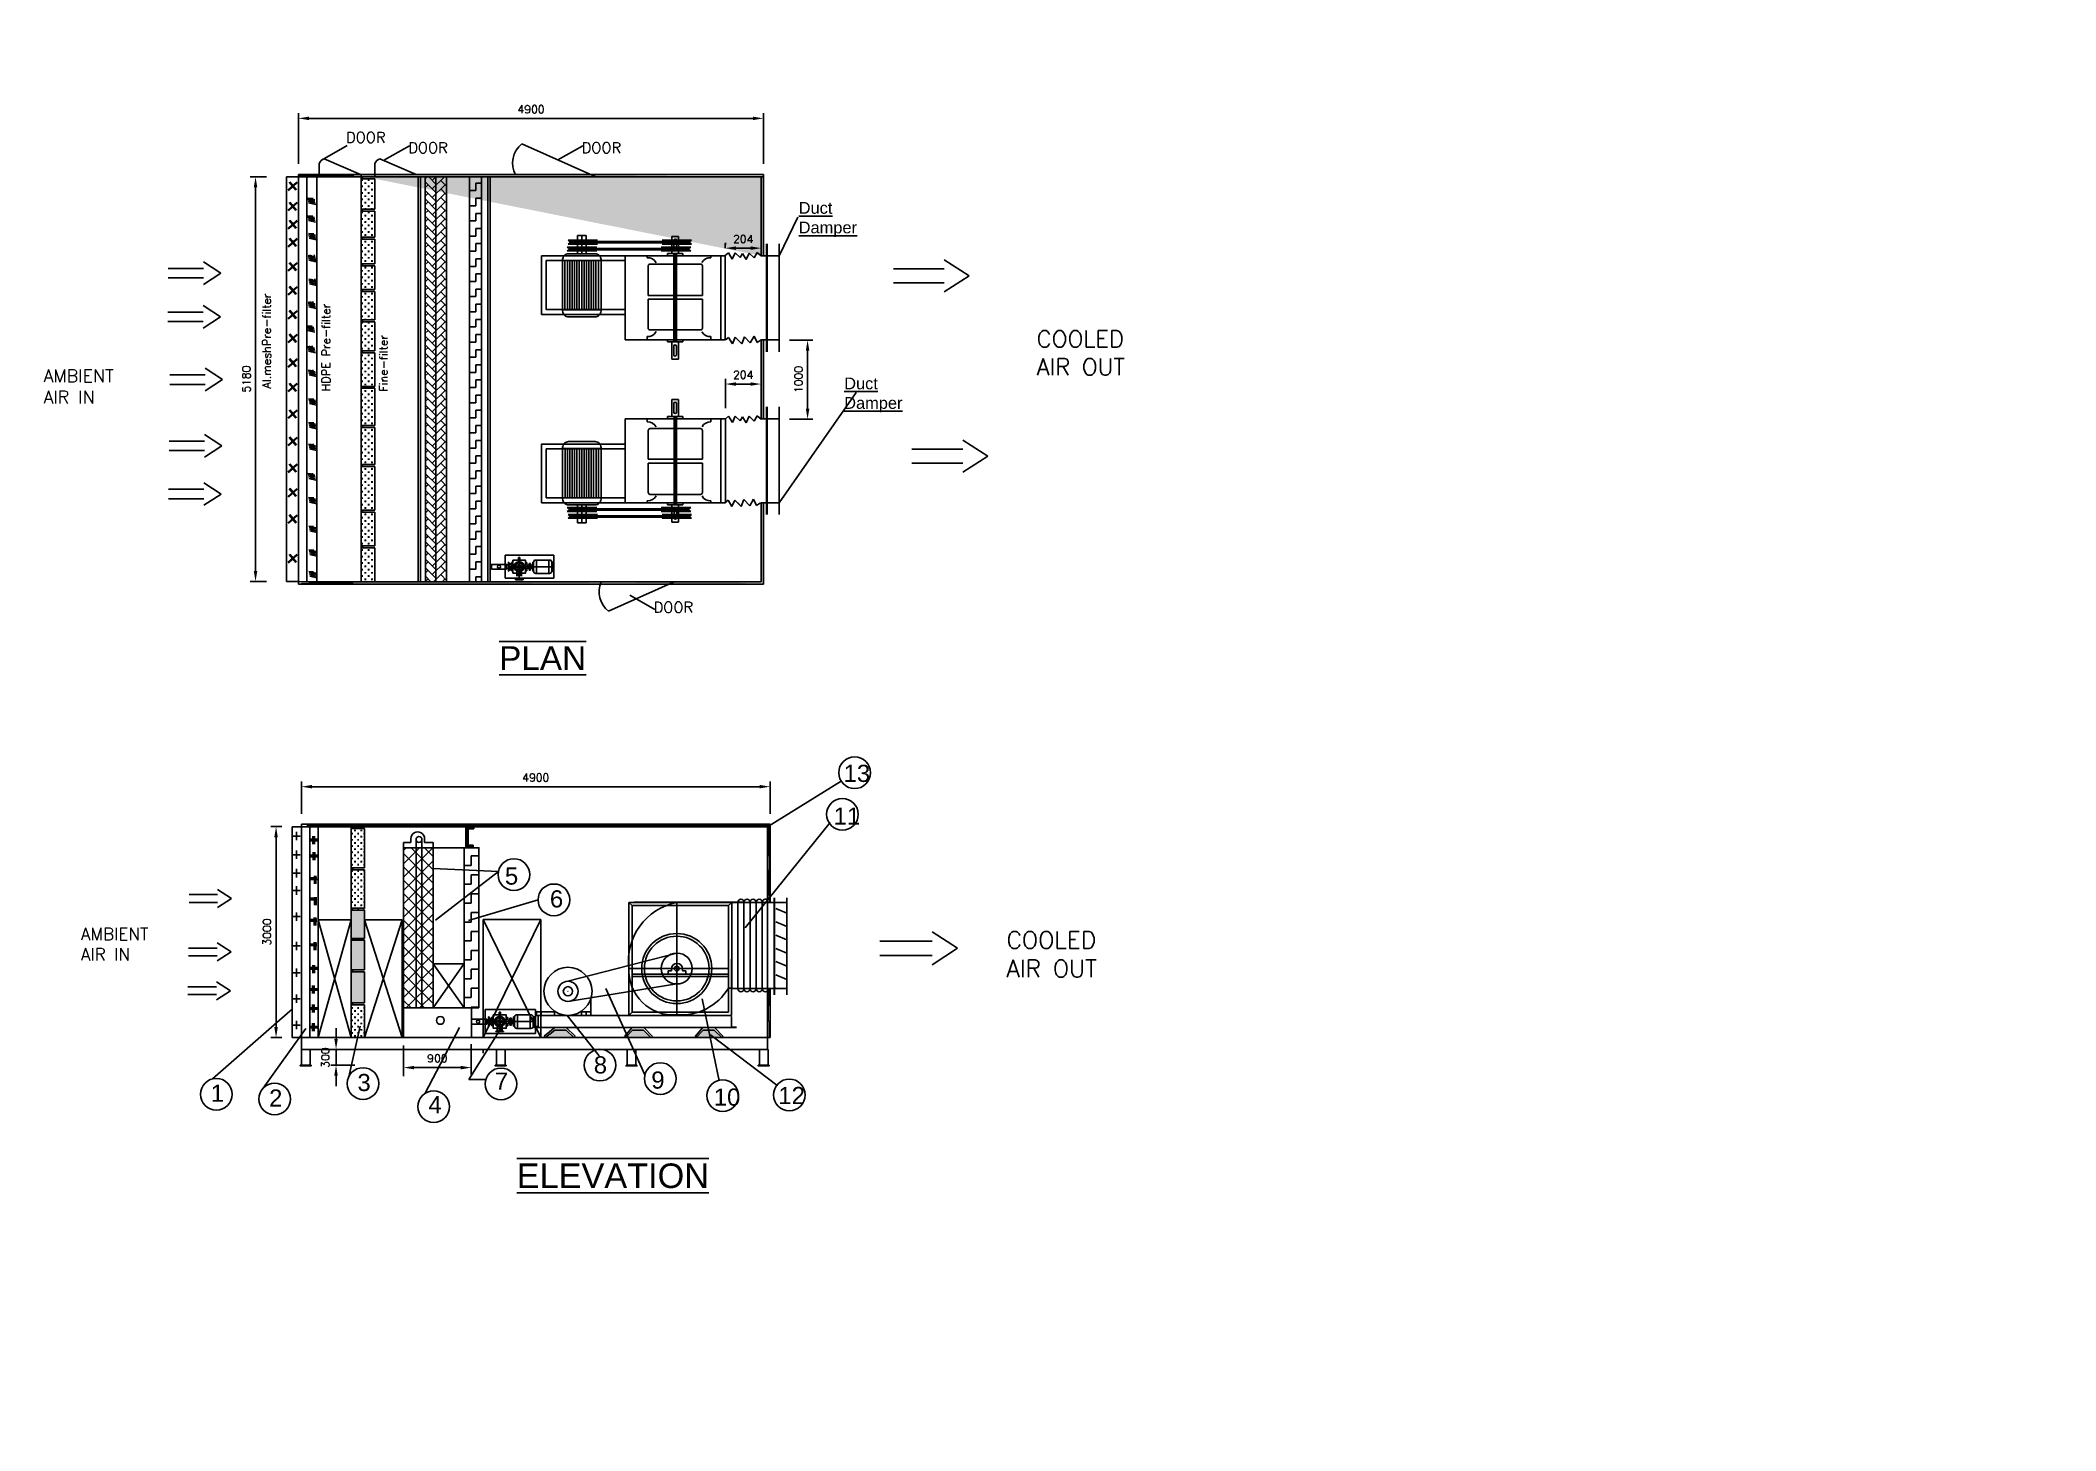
# Model space of a CAD drawing. Extents: x -10400 to 58680, y -1383 to 18331.
# Drawn here: x -10400 to 1092, y -719 to 7209 of the extents above; entities that cross this region are included whole.
import ezdxf

# ---------------------------------------------------------------- set-up
doc = ezdxf.new("R2010")
doc.units = 0
doc.header["$LTSCALE"] = 5
doc.header["$PDMODE"] = 3
doc.layers.get('0').update_dxf_attribs({"linetype": 'CONTINUOUS'})
doc.layers.get('DEFPOINTS').update_dxf_attribs({"linetype": 'CONTINUOUS'})
doc.styles.get("Standard").update_dxf_attribs({"font": 'romans.shx', "height": 150})
doc.dimstyles.get("Standard").update_dxf_attribs({"dimscale": 30, "dimtxt": 2, "dimasz": 1, "dimexe": 0.5, "dimexo": 0.5, "dimgap": 0.2, "dimtad": 1, "dimdec": 0, "dimdsep": 46, "dimtxsty": 'Standard', "dimcen": 2.5, "dimadec": 0, "dimazin": 0, "dimtfac": 1, "dimtdec": 0, "dimtmove": 2, "dimatfit": 3, "dimfxl": 1, "dimtolj": 1, "dimtzin": 0, "dimarcsym": 0})
pattern_1 = [(0, (-36711, 1816.959), (2.1595551, 4.31911025), [0, -4.31911025])]
pattern_2 = [(0, (-34735.054, -86.572), (18.517561, 18.517561), [9.25878, -27.77634]), (90, (-34730.425, -91.201), (-18.517561, 18.517561), [9.25878, -27.77634])]
pattern_3 = [(0, (-33536.604, 75.388), (17.75397, 17.75397), [8.876985, -26.630954]), (90, (-33532.165, 70.95), (-17.75397, 17.75397), [8.876985, -26.630954])]

msp = doc.modelspace()

# ---------------------------------------------------------------- texts
at = {"color": 0}
for s, insert, char_height, width, attachment_point in [('DOOR', (-8657.4, 6655.3), 61.22, 316.796, 4), ('DOOR', (-8302.3, 6596.5), 61.22, 316.796, 4), ('DOOR', (-7313.7, 6596.5), 61.22, 316.796, 4), ('{\\fArial|b0|i0|c0|p34;\\LDuct Damper}', (-6075.7, 6287), 66.939, 0.676, 1), ('COOLED AIR OUT', (-4718.2, 5553.7), 95.224, 705.526, 1), ('AMBIENT AIR IN', (-10382.1, 5332.5), 73.011, 540.942, 1), ('{\\fArial|b0|i0|c0|p34;\\LDuct Damper}', (-5816.4, 5286.2), 66.939, 0.676, 1), ('DOOR', (-6903.2, 3976.2), 61.22, 316.796, 4), ('{\\fArial|b0|i0|c0|p34;\\L\\OPLAN}', (-7535.9, 3685.9), 136.035, 1789.024, 5), ('{\\fArial|b0|i0|c0|p34;13}', (-5819.8, 3077.9), 97.857, 44.343, 1), ('{\\fArial|b0|i0|c0|p34;11}', (-5876.8, 2834.1), 97.857, 44.343, 1), ('{\\fArial|b0|i0|c0|p34;5}', (-7751.1, 2492.3), 97.857, 44.343, 1), ('{\\fArial|b0|i0|c0|p34;6}', (-7494.6, 2362.2), 97.857, 44.343, 1), ('AMBIENT AIR IN', (-10168.8, 2148.5), 70, 518.635, 1), ('COOLED AIR OUT', (-4890.6, 2127.8), 97.857, 725.027, 1), ('{\\fArial|b0|i0|c0|p34;8}', (-7244.3, 1415.5), 97.857, 44.343, 1), ('{\\fArial|b0|i0|c0|p34;3}', (-8592, 1315), 97.857, 44.343, 1), ('{\\fArial|b0|i0|c0|p34;7}', (-7808.7, 1322.5), 97.857, 44.343, 1), ('{\\fArial|b0|i0|c0|p34;9}', (-6916.3, 1329), 97.857, 44.343, 1), ('{\\fArial|b0|i0|c0|p34;1}', (-9428.3, 1253.8), 97.857, 44.343, 1), ('{\\fArial|b0|i0|c0|p34;2}', (-9096.1, 1226.3), 97.857, 44.343, 1), ('{\\fArial|b0|i0|c0|p34;4}', (-8187.3, 1188.8), 97.857, 44.343, 1), ('{\\fArial|b0|i0|c0|p34;10}', (-6560.2, 1231.7), 97.857, 44.343, 1), ('{\\fArial|b0|i0|c0|p34;12}', (-6192, 1240.9), 97.857, 44.343, 1), ('{\\fArial|b0|i0|c0|p34;\\L\\OELEVATION}', (-7135.3, 733.5), 139.795, 1978.268, 5)]:
    msp.add_mtext(s, dxfattribs=dict(at, insert=insert, char_height=char_height, width=width, attachment_point=attachment_point))
at = {"color": 0, "char_height": 46.935, "attachment_point": 1, "rotation": 90}
for s, insert in [('Al.meshPre-filter ', (-9132.8, 5224.2)), ('HDPE Pre-filter ', (-8794.7, 5208)), ('Fine-filter ', (-8466.6, 5206.3))]:
    msp.add_mtext_dynamic_manual_height_columns(s, width=681.754, gutter_width=234.7, heights=[0], dxfattribs=dict(at, insert=insert))

# ---------------------------------------------------------------- blocks, each defined once
blk = doc.blocks.new('*D24')
at = {"color": 0, "lineweight": -2, "transparency": 16777216}
for p, q in [((-6129, 5500), (-5995, 5500)), ((-6025, 5440), (-6025, 5109)), ((-6129, 5049), (-5995, 5049))]:
    blk.add_line(p, q, dxfattribs=at)
at = {"color": 0, "transparency": 16777216}
for points in [[(-6035, 5440), (-6015, 5440), (-6025, 5500)], [(-6035, 5109), (-6015, 5109), (-6025, 5049)]]:
    blk.add_solid(points, dxfattribs=at)
at = {"layer": 'DEFPOINTS', "color": 0, "transparency": 16777216}
for p in [(-6189, 5500), (-6189, 5049), (-6025, 5049)]:
    blk.add_point(p, dxfattribs=at)
at = {"color": 0, "transparency": 16777216, "insert": (-6077, 5275), "char_height": 45, "attachment_point": 5, "rotation": 90}
blk.add_mtext('\\A1;1000', dxfattribs=at)
blk = doc.blocks.new('*D22')
at = {"color": 0, "lineweight": -2, "transparency": 16777216}
for p, q in [((-6494, 5111), (-6494, 5279)), ((-6434, 5249), (-6350, 5249)), ((-6290, 5111), (-6290, 5279))]:
    blk.add_line(p, q, dxfattribs=at)
at = {"color": 0, "transparency": 16777216}
for points in [[(-6434, 5259), (-6434, 5239), (-6494, 5249)], [(-6350, 5259), (-6350, 5239), (-6290, 5249)]]:
    blk.add_solid(points, dxfattribs=at)
at = {"layer": 'DEFPOINTS', "color": 0, "transparency": 16777216}
for p in [(-6290, 5249), (-6494, 5051), (-6290, 5051)]:
    blk.add_point(p, dxfattribs=at)
at = {"color": 0, "transparency": 16777216, "insert": (-6392, 5302), "char_height": 45, "attachment_point": 5}
blk.add_mtext('\\A1;204', dxfattribs=at)
blk = doc.blocks.new('*D23')
at = {"color": 0, "lineweight": -2, "transparency": 16777216}
for p, q in [((-8714, 1515), (-8714, 1575)), ((-8599, 1455), (-8744, 1455)), ((-8714, 1455), (-8714, 1365)), ((-8606, 1365), (-8744, 1365)), ((-8714, 1305), (-8714, 1245))]:
    blk.add_line(p, q, dxfattribs=at)
at = {"color": 0, "transparency": 16777216}
for points in [[(-8724, 1515), (-8704, 1515), (-8714, 1455)], [(-8724, 1305), (-8704, 1305), (-8714, 1365)]]:
    blk.add_solid(points, dxfattribs=at)
at = {"layer": 'DEFPOINTS', "color": 0, "transparency": 16777216}
for p in [(-8539, 1455), (-8714, 1365), (-8546, 1365)]:
    blk.add_point(p, dxfattribs=at)
at = {"color": 0, "transparency": 16777216, "insert": (-8775, 1408), "char_height": 45, "attachment_point": 5, "rotation": 90}
blk.add_mtext('\\A1;300', dxfattribs=at)
blk = doc.blocks.new('*D25')
at = {"color": 0, "lineweight": -2, "transparency": 16777216}
for p, q in [((-6494, 6042), (-6494, 6054)), ((-6350, 6024), (-6434, 6024)), ((-6290, 6040), (-6290, 6054))]:
    blk.add_line(p, q, dxfattribs=at)
at = {"color": 0, "transparency": 16777216}
for points in [[(-6434, 6034), (-6434, 6014), (-6494, 6024)], [(-6350, 6034), (-6350, 6014), (-6290, 6024)]]:
    blk.add_solid(points, dxfattribs=at)
at = {"layer": 'DEFPOINTS', "color": 0, "transparency": 16777216}
for p in [(-6494, 6024), (-6494, 5982), (-6290, 5980)]:
    blk.add_point(p, dxfattribs=at)
at = {"color": 0, "transparency": 16777216, "insert": (-6392, 6076), "char_height": 45, "attachment_point": 5}
blk.add_mtext('\\A1;204', dxfattribs=at)
blk = doc.blocks.new('*D26')
at = {"color": 0, "lineweight": -2, "transparency": 16777216}
for p, q in [((-8329, 1362), (-8329, 1381)), ((-7943, 1362), (-7943, 1381)), ((-8269, 1351), (-8003, 1351))]:
    blk.add_line(p, q, dxfattribs=at)
at = {"color": 0, "transparency": 16777216}
for points in [[(-8269, 1361), (-8269, 1341), (-8329, 1351)], [(-8003, 1361), (-8003, 1341), (-7943, 1351)]]:
    blk.add_solid(points, dxfattribs=at)
at = {"layer": 'DEFPOINTS', "color": 0, "transparency": 16777216}
for p in [(-8329, 1302), (-7943, 1351), (-7943, 1302)]:
    blk.add_point(p, dxfattribs=at)
at = {"color": 0, "transparency": 16777216, "insert": (-8136, 1404), "char_height": 45, "attachment_point": 5}
blk.add_mtext('\\A1;900', dxfattribs=at)
blk = doc.blocks.new('*D27')
at = {"color": 0, "lineweight": -2, "transparency": 16777216}
for p, q in [((-9110, 6431), (-9203, 6431)), ((-9173, 6371), (-9173, 4183)), ((-9110, 4123), (-9203, 4123))]:
    blk.add_line(p, q, dxfattribs=at)
at = {"color": 0, "transparency": 16777216}
for points in [[(-9183, 6371), (-9163, 6371), (-9173, 6431)], [(-9183, 4183), (-9163, 4183), (-9173, 4123)]]:
    blk.add_solid(points, dxfattribs=at)
at = {"layer": 'DEFPOINTS', "color": 0, "transparency": 16777216}
for p in [(-9050, 6431), (-9173, 4123), (-9050, 4123)]:
    blk.add_point(p, dxfattribs=at)
at = {"color": 0, "transparency": 16777216, "insert": (-9225, 5277), "char_height": 45, "attachment_point": 5, "rotation": 90}
blk.add_mtext('\\A1;5180', dxfattribs=at)
blk = doc.blocks.new('*D28')
at = {"color": 0, "lineweight": -2, "transparency": 16777216}
for p, q in [((-9024, 2725), (-9086, 2725)), ((-9056, 2665), (-9056, 1582)), ((-9024, 1522), (-9086, 1522))]:
    blk.add_line(p, q, dxfattribs=at)
at = {"color": 0, "transparency": 16777216}
for points in [[(-9066, 2665), (-9046, 2665), (-9056, 2725)], [(-9066, 1582), (-9046, 1582), (-9056, 1522)]]:
    blk.add_solid(points, dxfattribs=at)
at = {"layer": 'DEFPOINTS', "color": 0, "transparency": 16777216}
for p in [(-8964, 2725), (-9056, 1522), (-8964, 1522)]:
    blk.add_point(p, dxfattribs=at)
at = {"color": 0, "transparency": 16777216, "insert": (-9108, 2124), "char_height": 45, "attachment_point": 5, "rotation": 90}
blk.add_mtext('\\A1;3000', dxfattribs=at)
blk = doc.blocks.new('*D29')
at = {"color": 0, "lineweight": -2, "transparency": 16777216}
for p, q in [((-8911, 2799), (-8911, 2983)), ((-8851, 2953), (-6299, 2953)), ((-6239, 2799), (-6239, 2983))]:
    blk.add_line(p, q, dxfattribs=at)
at = {"color": 0, "transparency": 16777216}
for points in [[(-8851, 2963), (-8851, 2943), (-8911, 2953)], [(-6299, 2963), (-6299, 2943), (-6239, 2953)]]:
    blk.add_solid(points, dxfattribs=at)
at = {"layer": 'DEFPOINTS', "color": 0, "transparency": 16777216}
for p in [(-6239, 2953), (-8911, 2739), (-6239, 2739)]:
    blk.add_point(p, dxfattribs=at)
at = {"color": 0, "transparency": 16777216, "insert": (-7575, 3005), "char_height": 45, "width": 4757.14, "attachment_point": 5}
blk.add_mtext('\\A1;4900', dxfattribs=at)
blk = doc.blocks.new('*D30')
at = {"color": 0, "lineweight": -2, "transparency": 16777216}
for p, q in [((-8928, 6504), (-8928, 6794)), ((-6277, 6504), (-6277, 6794)), ((-8868, 6764), (-6337, 6764))]:
    blk.add_line(p, q, dxfattribs=at)
at = {"color": 0, "transparency": 16777216}
for points in [[(-8868, 6774), (-8868, 6754), (-8928, 6764)], [(-6337, 6774), (-6337, 6754), (-6277, 6764)]]:
    blk.add_solid(points, dxfattribs=at)
at = {"layer": 'DEFPOINTS', "color": 0, "transparency": 16777216}
for p in [(-6277, 6764), (-8928, 6444), (-6277, 6444)]:
    blk.add_point(p, dxfattribs=at)
at = {"color": 0, "transparency": 16777216, "insert": (-7602, 6816), "char_height": 45, "attachment_point": 5}
blk.add_mtext('\\A1;4900', dxfattribs=at)

# ---------------------------------------------------------------- dimensions: what is measured, and where the dimension line sits
at = {"color": 0}
for base, p1, p2, text, picture, middle in [((-6276.6, 6763.6), (-8928.2, 6444.1), (-6276.6, 6444.1), '4900', '*D30', (-7602.4, 6816.1)), ((-6239.3, 2952.8), (-8910.8, 2738.9), (-6239.3, 2738.9), '4900', '*D29', (-7575.1, 3005.3)), ((-7942.6, 1351.1), (-8328.5, 1302.4), (-7942.6, 1302.4), '900', '*D26', (-8135.6, 1403.6))]:
    dim = msp.add_linear_dim(base=base, p1=p1, p2=p2, text=text, dimstyle='Standard', override={"dimtxt": 150, "dimasz": 2, "dimexe": 1, "dimexo": 2, "dimgap": 1, "dimcen": 2}, dxfattribs=at)
    dim.commit()
    dim.dimension.update_dxf_attribs({"geometry": picture, "text_midpoint": middle})
for base, p1, p2, text, picture, middle in [((-9172.9, 4122.7), (-9049.6, 6430.5), (-9049.6, 4122.7), '5180', '*D27', (-9225.4, 5276.6)), ((-6024.9, 5049.2), (-6189, 5500.1), (-6189, 5049.2), '1000', '*D24', (-6077.4, 5274.6)), ((-9055.6, 1522.2), (-8964.1, 2724.9), (-8964.1, 1522.2), '3000', '*D28', (-9108.1, 2123.6))]:
    dim = msp.add_linear_dim(base=base, p1=p1, p2=p2, angle=90, text=text, dimstyle='Standard', override={"dimtxt": 150, "dimasz": 2, "dimexe": 1, "dimexo": 2, "dimgap": 1, "dimcen": 2}, dxfattribs=at)
    dim.commit()
    dim.dimension.update_dxf_attribs({"geometry": picture, "text_midpoint": middle})
for base, p1, p2, picture, middle in [((-6494.3, 6023.9), (-6290.2, 5980.5), (-6494.3, 5981.9), '*D25', (-6392.2, 6076.4)), ((-6289.9, 5249.2), (-6494, 5051), (-6289.9, 5051), '*D22', (-6391.9, 5301.7))]:
    dim = msp.add_linear_dim(base=base, p1=p1, p2=p2, dimstyle='Standard', override={"dimtxt": 150, "dimasz": 2, "dimexe": 1, "dimexo": 2, "dimgap": 1, "dimcen": 2}, dxfattribs=at)
    dim.commit()
    dim.dimension.update_dxf_attribs({"geometry": picture, "text_midpoint": middle})
dim = msp.add_linear_dim(base=(-8714.3, 1364.9), p1=(-8539.2, 1454.6), p2=(-8546.2, 1364.9), angle=90, text='300', dimstyle='Standard', override={"dimtxt": 150, "dimasz": 2, "dimexe": 1, "dimexo": 2, "dimgap": 1, "dimcen": 2}, dxfattribs=at)
dim.commit()
dim.dimension.update_dxf_attribs({"geometry": '*D23', "text_midpoint": (-8774.7, 1408.2), "dimtype": 160})

# ---------------------------------------------------------------- hatches: boundary and pattern name
h = msp.add_hatch()
h.set_pattern_fill('CROSS', color=0, scale=2.795901, style=0)
h.set_pattern_definition(pattern_3)
h.paths.add_polyline_path([(-8552, 2248.6), (-8627.5, 2248.6), (-8627.5, 2088.1), (-8552, 2088.1)])
h.paths.add_polyline_path([(-8627.5, 1908.2), (-8552, 1908.2), (-8552, 2077.1), (-8627.5, 2077.1)])
h.paths.add_polyline_path([(-8552, 1897.2), (-8627.5, 1897.2), (-8627.5, 1720.1), (-8552, 1720.1)])
h.paths.add_polyline_path([(-8407.9, 5194.6), (-8407.9, 5564.5), (-8478.3, 5564.5), (-8478.3, 5194.6)], flags=9)
h.paths.add_polyline_path([(-8736, 5196.2), (-8736, 5774), (-8806.4, 5774), (-8806.4, 5196.2)], flags=9)
h.paths.add_polyline_path([(-9074.1, 5212.5), (-9074.1, 5832.7), (-9144.5, 5832.7), (-9144.5, 5212.5)], flags=9)
h.paths.add_polyline_path([(-663.9, 5146), (-301.7, 5146), (-301.7, 5261.9), (-663.9, 5261.9)], flags=9)
h.paths.add_polyline_path([(-884.7, 2227.5), (-786.3, 2227.5), (-786.3, 2290.1), (-884.7, 2290.1)], flags=9)
h.paths.add_polyline_path([(-1182.2, 1325), (-535.4, 1325), (-535.4, 1434.3), (-1182.2, 1434.3)], flags=9)
h.paths.add_polyline_path([(-2394, 1336.2), (-1737.2, 1336.2), (-1737.2, 1421.2), (-2394, 1421.2)], flags=9)
h.paths.add_polyline_path([(-1192.8, 1454.5), (431.9, 1454.5), (431.9, 1830.8), (-1192.8, 1830.8)], flags=9)
h.paths.add_polyline_path([(-2401, 1685.5), (-1417.9, 1685.5), (-1417.9, 1770.4), (-2401, 1770.4)], flags=9)
h.paths.add_polyline_path([(97.1, 2202.2), (374.6, 2202.2), (374.6, 2269.7), (97.1, 2269.7)], flags=9)
h.paths.add_polyline_path([(97.1, 2384.8), (374.6, 2384.8), (374.6, 2452.3), (97.1, 2452.3)], flags=9)
h.paths.add_polyline_path([(93.9, 2018), (371.4, 2018), (371.4, 2085.5), (93.9, 2085.5)], flags=9)
h.paths.add_polyline_path([(93.9, 1854.2), (371.4, 1854.2), (371.4, 1921.7), (93.9, 1921.7)], flags=9)
h.paths.add_polyline_path([(100.5, 2535.7), (378, 2535.7), (378, 2603.2), (100.5, 2603.2)], flags=9)
h.paths.add_polyline_path([(100.5, 2742.8), (378, 2742.8), (378, 2810.3), (100.5, 2810.3)], flags=9)
h.paths.add_polyline_path([(100.5, 2909.8), (378, 2909.8), (378, 2977.3), (100.5, 2977.3)], flags=9)
h.paths.add_polyline_path([(96.9, 3046.6), (359.4, 3046.6), (359.4, 3114.1), (96.9, 3114.1)], flags=9)
h.paths.add_polyline_path([(96.9, 3208.7), (359.4, 3208.7), (359.4, 3276.2), (96.9, 3276.2)], flags=9)
h.paths.add_polyline_path([(103.2, 3347.4), (380.7, 3347.4), (380.7, 3414.9), (103.2, 3414.9)], flags=9)
h.paths.add_polyline_path([(103.2, 3544.2), (380.7, 3544.2), (380.7, 3611.7), (103.2, 3611.7)], flags=9)
h.paths.add_polyline_path([(-854.4, 1840.9), (-421.2, 1840.9), (-421.2, 1936.3), (-854.4, 1936.3)], flags=9)
h.paths.add_polyline_path([(-856.4, 2000.6), (-421.2, 2000.6), (-421.2, 2096), (-856.4, 2096)], flags=9)
h.paths.add_polyline_path([(-894.3, 2552.7), (-720.4, 2552.7), (-720.4, 2615.3), (-894.3, 2615.3)], flags=9)
h.paths.add_polyline_path([(-894.3, 2739.4), (-720.4, 2739.4), (-720.4, 2802), (-894.3, 2802)], flags=9)
h.paths.add_polyline_path([(-889.1, 3031.4), (-598, 3031.4), (-598, 3094), (-889.1, 3094)], flags=9)
h.paths.add_polyline_path([(-889.5, 3193.9), (-598.3, 3193.9), (-598.3, 3256.5), (-889.5, 3256.5)], flags=9)
h.paths.add_polyline_path([(-2596.5, 1823.7), (-2451.2, 1823.7), (-2451.2, 1926.6), (-2596.5, 1926.6)], flags=9)
h.paths.add_polyline_path([(-2424.4, 1830.4), (-1297.6, 1830.4), (-1297.6, 1925.8), (-2424.4, 1925.8)], flags=9)
h.paths.add_polyline_path([(-2597, 1996.4), (-2451.6, 1996.4), (-2451.6, 2099.2), (-2597, 2099.2)], flags=9)
h.paths.add_polyline_path([(-2594.7, 2188.4), (-2449.3, 2188.4), (-2449.3, 2291.3), (-2594.7, 2291.3)], flags=9)
h.paths.add_polyline_path([(-2594.7, 2348.8), (-2446, 2348.8), (-2446, 2451.7), (-2594.7, 2451.7)], flags=9)
h.paths.add_polyline_path([(-2594.7, 2542.3), (-2449.3, 2542.3), (-2449.3, 2645.2), (-2594.7, 2645.2)], flags=9)
h.paths.add_polyline_path([(-2594.7, 2715.3), (-2449.3, 2715.3), (-2449.3, 2818.2), (-2594.7, 2818.2)], flags=9)
h.paths.add_polyline_path([(-2594.7, 2871.7), (-2468.9, 2871.7), (-2468.9, 2974.6), (-2594.7, 2974.6)], flags=9)
h.paths.add_polyline_path([(-2594.7, 3009), (-2449.3, 3009), (-2449.3, 3111.9), (-2594.7, 3111.9)], flags=9)
h.paths.add_polyline_path([(-2584.9, 3163.8), (-2452.6, 3163.8), (-2452.6, 3266.7), (-2584.9, 3266.7)], flags=9)
h.paths.add_polyline_path([(-2584.9, 3341.5), (-2449.3, 3341.5), (-2449.3, 3444.4), (-2584.9, 3444.4)], flags=9)
h.paths.add_polyline_path([(-889.9, 3525.8), (-530.2, 3525.8), (-530.2, 3621.2), (-889.9, 3621.2)], flags=9)
h.paths.add_polyline_path([(-2584.9, 3529.9), (-2449.3, 3529.9), (-2449.3, 3632.8), (-2584.9, 3632.8)], flags=9)
h.paths.add_polyline_path([(-2593.1, 3745.2), (-2457.6, 3745.2), (-2457.6, 3848.1), (-2593.1, 3848.1)], flags=9)
h.paths.add_polyline_path([(-2589.8, 3953.9), (-2454.3, 3953.9), (-2454.3, 4056.8), (-2589.8, 4056.8)], flags=9)
h.paths.add_polyline_path([(-2405.7, 3938.9), (-1806.5, 3938.9), (-1806.5, 4001.5), (-2405.7, 4001.5)], flags=9)
h.paths.add_polyline_path([(-907, 4088.9), (342.9, 4088.9), (342.9, 4184.3), (-907, 4184.3)], flags=9)
h.paths.add_polyline_path([(99.2, 3744.9), (376.7, 3744.9), (376.7, 3812.4), (99.2, 3812.4)], flags=9)
h.paths.add_polyline_path([(859.1, 4430.4), (954.5, 4430.4), (954.5, 4497.9), (859.1, 4497.9)], flags=9)
h.paths.add_polyline_path([(850.3, 4576.6), (945.6, 4576.6), (945.6, 4644.1), (850.3, 4644.1)], flags=9)
h.paths.add_polyline_path([(850.3, 4789.4), (945.6, 4789.4), (945.6, 4856.9), (850.3, 4856.9)], flags=9)
h.paths.add_polyline_path([(850.3, 5009.6), (945.6, 5009.6), (945.6, 5077.1), (850.3, 5077.1)], flags=9)
h.paths.add_polyline_path([(850.3, 5198.1), (945.6, 5198.1), (945.6, 5265.6), (850.3, 5265.6)], flags=9)
h.paths.add_polyline_path([(850.3, 5445.5), (932.8, 5445.5), (932.8, 5513), (850.3, 5513)], flags=9)
h.paths.add_polyline_path([(850.3, 5549.8), (1027, 5549.8), (1027, 5696.6), (850.3, 5696.6)], flags=9)
h.paths.add_polyline_path([(870, 5752.8), (1046.7, 5752.8), (1046.7, 5899.6), (870, 5899.6)], flags=9)
h.paths.add_polyline_path([(858.1, 6070.8), (940.6, 6070.8), (940.6, 6138.3), (858.1, 6138.3)], flags=9)
h.paths.add_polyline_path([(858.1, 6243.2), (953.4, 6243.2), (953.4, 6310.7), (858.1, 6310.7)], flags=9)
h.paths.add_polyline_path([(858.1, 6438.7), (953.4, 6438.7), (953.4, 6506.2), (858.1, 6506.2)], flags=9)
h.paths.add_polyline_path([(858.1, 6669.2), (953.4, 6669.2), (953.4, 6736.7), (858.1, 6736.7)], flags=9)
h.paths.add_polyline_path([(-2390.3, 6220.6), (-1099.5, 6220.6), (-1099.5, 6283.2), (-2390.3, 6283.2)], flags=9)
h.paths.add_polyline_path([(-2388, 6318.3), (-817.1, 6318.3), (-817.1, 6380.9), (-2388, 6380.9)], flags=9)
h.paths.add_polyline_path([(-2390.6, 6422), (-1066.1, 6422), (-1066.1, 6484.6), (-2390.6, 6484.6)], flags=9)
h.paths.add_polyline_path([(-2388.3, 6519.4), (-775.7, 6519.4), (-775.7, 6582), (-2388.3, 6582)], flags=9)
h.paths.add_polyline_path([(-2388, 6621.4), (-1413.3, 6621.4), (-1413.3, 6684), (-2388, 6684)], flags=9)
h.paths.add_polyline_path([(-8672.7, 6609.4), (-8411.8, 6609.4), (-8411.8, 6701.2), (-8672.7, 6701.2)], flags=9)
h.paths.add_polyline_path([(-8317.6, 6550.6), (-8056.7, 6550.6), (-8056.7, 6642.4), (-8317.6, 6642.4)], flags=9)
h.paths.add_polyline_path([(-2424.9, 2003.1), (-1298.1, 2003.1), (-1298.1, 2098.5), (-2424.9, 2098.5)], flags=9)
h.paths.add_polyline_path([(-2418.9, 2166.3), (-1763.1, 2166.3), (-1763.1, 2261.7), (-2418.9, 2261.7)], flags=9)
h.paths.add_polyline_path([(-2413.4, 2361.9), (-1410.9, 2361.9), (-1410.9, 2424.5), (-2413.4, 2424.5)], flags=9)
h.paths.add_polyline_path([(-2413.4, 2565.2), (-1440.7, 2565.2), (-1440.7, 2627.8), (-2413.4, 2627.8)], flags=9)
h.paths.add_polyline_path([(-2413.4, 2727.4), (-1524.1, 2727.4), (-1524.1, 2790), (-2413.4, 2790)], flags=9)
h.paths.add_polyline_path([(-894.3, 2892.8), (-720.4, 2892.8), (-720.4, 2955.4), (-894.3, 2955.4)], flags=9)
h.paths.add_polyline_path([(-2413.4, 2881.3), (-2003.1, 2881.3), (-2003.1, 2943.9), (-2413.4, 2943.9)], flags=9)
h.paths.add_polyline_path([(-2415.4, 3031.2), (-1591.7, 3031.2), (-1591.7, 3093.8), (-2415.4, 3093.8)], flags=9)
h.paths.add_polyline_path([(-2413.4, 3186.2), (-1778.5, 3186.2), (-1778.5, 3248.8), (-2413.4, 3248.8)], flags=9)
h.paths.add_polyline_path([(-2413.4, 3351.5), (-1915.6, 3351.5), (-1915.6, 3414.1), (-2413.4, 3414.1)], flags=9)
h.paths.add_polyline_path([(-899.3, 3355.8), (-539.6, 3355.8), (-539.6, 3451.2), (-899.3, 3451.2)], flags=9)
h.paths.add_polyline_path([(-2415.4, 3546.9), (-1796.4, 3546.9), (-1796.4, 3609.5), (-2415.4, 3609.5)], flags=9)
h.paths.add_polyline_path([(-894.3, 3718), (-534.6, 3718), (-534.6, 3813.4), (-894.3, 3813.4)], flags=9)
h.paths.add_polyline_path([(-2413.4, 3738.6), (-1945.4, 3738.6), (-1945.4, 3801.2), (-2413.4, 3801.2)], flags=9)
h.paths.add_polyline_path([(-894.8, 3941.9), (352.2, 3941.9), (352.2, 4004.5), (-894.8, 4004.5)], flags=9)
h.paths.add_polyline_path([(-2593.8, 4116.3), (-2428.9, 4116.3), (-2428.9, 4219.2), (-2593.8, 4219.2)], flags=9)
h.paths.add_polyline_path([(-2413.4, 4103.8), (-1919.6, 4103.8), (-1919.6, 4166.4), (-2413.4, 4166.4)], flags=9)
h.paths.add_polyline_path([(-654.9, 5376.6), (-99.6, 5376.6), (-99.6, 5478), (-654.9, 5478)], flags=9)
h.paths.add_polyline_path([(-807.9, -182.5), (675.1, -182.5), (675.1, 99.7), (-807.9, 99.7)], flags=9)
h.paths.add_polyline_path([(-642.6, 6642.9), (-4, 6642.9), (-4, 6745.8), (-642.6, 6745.8)], flags=9)
h.paths.add_polyline_path([(131.6, 5172.9), (695, 5172.9), (695, 5275.8), (131.6, 5275.8)], flags=9)
h.paths.add_polyline_path([(114.8, 5374.4), (678.2, 5374.4), (678.2, 5477.3), (114.8, 5477.3)], flags=9)
h.paths.add_polyline_path([(-835.3, 5812.2), (-288.2, 5812.2), (-288.2, 5934.7), (-835.3, 5934.7)], flags=9)
h.paths.add_polyline_path([(200.5, 5809), (708.4, 5809), (708.4, 5911.9), (200.5, 5911.9)], flags=9)
h.paths.add_polyline_path([(-9789.9, 6857.2), (-4804.9, 6857.2), (-4804.9, 7199.7), (-9789.9, 7199.7)], flags=9)
h.paths.add_polyline_path([(125.2, 5552), (518.8, 5552), (518.8, 5654.9), (125.2, 5654.9)], flags=9)
h.paths.add_polyline_path([(167.3, 6653.7), (560.9, 6653.7), (560.9, 6756.6), (167.3, 6756.6)], flags=9)
h.paths.add_polyline_path([(175.7, 6048.2), (569.3, 6048.2), (569.3, 6151.1), (175.7, 6151.1)], flags=9)
h.paths.add_polyline_path([(167.3, 6224.8), (560.9, 6224.8), (560.9, 6327.7), (167.3, 6327.7)], flags=9)
h.paths.add_polyline_path([(158.9, 6426.7), (552.5, 6426.7), (552.5, 6529.6), (158.9, 6529.6)], flags=9)
h.paths.add_polyline_path([(-746.3, 6245.6), (-42.4, 6245.6), (-42.4, 6348.4), (-746.3, 6348.4)], flags=9)
h.paths.add_polyline_path([(-4915.1, 1842.4), (-4279, 1842.4), (-4279, 2152.3), (-4915.1, 2152.3)], flags=9)
h.paths.add_polyline_path([(-4742, 5276), (-4123.1, 5276), (-4123.1, 5577.5), (-4742, 5577.5)], flags=9)
h.paths.add_polyline_path([(-10186.3, 1944.3), (-9731.3, 1944.3), (-9731.3, 2166), (-10186.3, 2166)], flags=9)
h.paths.add_polyline_path([(-10400.4, 5119.5), (-9925.8, 5119.5), (-9925.8, 5350.7), (-10400.4, 5350.7)], flags=9)
h.paths.add_polyline_path([(-2599, 4282.1), (-2463.5, 4282.1), (-2463.5, 4385), (-2599, 4385)], flags=9)
h.paths.add_polyline_path([(-2345.7, 5564.2), (-1814.1, 5564.2), (-1814.1, 5626.8), (-2345.7, 5626.8)], flags=9)
h.paths.add_polyline_path([(-2397, 5825.7), (-1326.8, 5825.7), (-1326.8, 5957.8), (-2397, 5957.8)], flags=9)
h.paths.add_polyline_path([(-7329, 6550.6), (-7068.1, 6550.6), (-7068.1, 6642.4), (-7329, 6642.4)], flags=9)
h.paths.add_polyline_path([(-8622.3, 1163.3), (-8497.3, 1163.3), (-8497.3, 1365), (-8622.3, 1365)], flags=9)
h.paths.add_polyline_path([(-9124.6, 1074.6), (-8999.6, 1074.6), (-8999.6, 1276.3), (-9124.6, 1276.3)], flags=9)
h.paths.add_polyline_path([(-9467.7, 1102.1), (-9342.7, 1102.1), (-9342.7, 1303.8), (-9467.7, 1303.8)], flags=9)
h.paths.add_polyline_path([(-8213.5, 1037.5), (-8088.5, 1037.5), (-8088.5, 1239.1), (-8213.5, 1239.1)], flags=9)
h.paths.add_polyline_path([(-7524.2, 2210.5), (-7399.3, 2210.5), (-7399.3, 2412.1), (-7524.2, 2412.1)], flags=9)
h.paths.add_polyline_path([(-7781.2, 2341), (-7656.3, 2341), (-7656.3, 2542.7), (-7781.2, 2542.7)], flags=9)
h.paths.add_polyline_path([(-6231.3, 1089.2), (-6030.3, 1089.2), (-6030.3, 1290.9), (-6231.3, 1290.9)], flags=9)
h.paths.add_polyline_path([(-7274.3, 1263.8), (-7149.3, 1263.8), (-7149.3, 1465.5), (-7274.3, 1465.5)], flags=9)
h.paths.add_polyline_path([(-7839.7, 1171.2), (-7714.7, 1171.2), (-7714.7, 1372.9), (-7839.7, 1372.9)], flags=9)
h.paths.add_polyline_path([(-6099.6, 6183.5), (-5514, 6183.5), (-5514, 6321.4), (-6099.6, 6321.4)], flags=9)
h.paths.add_polyline_path([(-5840.3, 5182.7), (-5254.7, 5182.7), (-5254.7, 5320.7), (-5840.3, 5320.7)], flags=9)
h.paths.add_polyline_path([(-642.6, 6465.4), (-4, 6465.4), (-4, 6568.3), (-642.6, 6568.3)], flags=9)
h.paths.add_polyline_path([(-6946.5, 1177.4), (-6821.5, 1177.4), (-6821.5, 1379), (-6946.5, 1379)], flags=9)
h.paths.add_polyline_path([(-6599.6, 1080), (-6398.6, 1080), (-6398.6, 1281.6), (-6599.6, 1281.6)], flags=9)
h.paths.add_polyline_path([(-2257, 4696.9), (-1637.9, 4696.9), (-1637.9, 4759.5), (-2257, 4759.5)], flags=9)
h.paths.add_polyline_path([(-2029.8, 1065.5), (-150.3, 1065.5), (-150.3, 1218.4), (-2029.8, 1218.4)], flags=9)
h.paths.add_polyline_path([(-829.4, 6036.5), (0.2, 6036.5), (0.2, 6173.6), (-829.4, 6173.6)], flags=9)
h.paths.add_polyline_path([(165.4, 4434.4), (395.6, 4434.4), (395.6, 4537.3), (165.4, 4537.3)], flags=9)
h.paths.add_polyline_path([(-908.8, 4263.3), (-201.7, 4263.3), (-201.7, 4366.2), (-908.8, 4366.2)], flags=9)
h.paths.add_polyline_path([(-2365.3, 4280.5), (-2100.8, 4280.5), (-2100.8, 4327.2), (-2365.3, 4327.2)], flags=9)
h.paths.add_polyline_path([(-2630.9, 866.8), (-1828, 866.8), (-1828, 1019.7), (-2630.9, 1019.7)], flags=9)
h.paths.add_polyline_path([(-1645.9, 20.2), (-1205.5, 20.2), (-1205.5, 173.1), (-1645.9, 173.1)], flags=9)
h.paths.add_polyline_path([(106.2, 4783), (752.4, 4783), (752.4, 4869.1), (106.2, 4869.1)], flags=9)
h.paths.add_polyline_path([(-2580.4, 4429.5), (-2415.5, 4429.5), (-2415.5, 4532.4), (-2580.4, 4532.4)], flags=9)
h.paths.add_polyline_path([(-2344.5, 6055.2), (-2178.5, 6055.2), (-2178.5, 6117.8), (-2344.5, 6117.8)], flags=9)
h.paths.add_polyline_path([(-2352.7, 4573), (-1644.2, 4573), (-1644.2, 4635.6), (-2352.7, 4635.6)], flags=9)
h.paths.add_polyline_path([(-2580.4, 4551.5), (-2415.5, 4551.5), (-2415.5, 4654.3), (-2580.4, 4654.3)], flags=9)
h.paths.add_polyline_path([(-2584.4, 4751), (-2419.4, 4751), (-2419.4, 4853.9), (-2584.4, 4853.9)], flags=9)
h.paths.add_polyline_path([(-2592.2, 5009.2), (-2482.8, 5009.2), (-2482.8, 5112.1), (-2592.2, 5112.1)], flags=9)
h.paths.add_polyline_path([(-2606.2, 5160.5), (-2496.8, 5160.5), (-2496.8, 5263.3), (-2606.2, 5263.3)], flags=9)
h.paths.add_polyline_path([(-2299.2, 5365.6), (-2117.4, 5365.6), (-2117.4, 5428.2), (-2299.2, 5428.2)], flags=9)
h.paths.add_polyline_path([(-2406.9, 6721.2), (-1090.4, 6721.2), (-1090.4, 6783.8), (-2406.9, 6783.8)], flags=9)
h.paths.add_polyline_path([(-7718, 587.3), (-6552, 587.3), (-6552, 875.4), (-7718, 875.4)], flags=9)
h.paths.add_polyline_path([(-808.9, 4772.6), (-63.5, 4772.6), (-63.5, 4904.9), (-808.9, 4904.9)], flags=9)
h.paths.add_polyline_path([(-2585.1, 5398.2), (-2475.6, 5398.2), (-2475.6, 5501.1), (-2585.1, 5501.1)], flags=9)
h.paths.add_polyline_path([(-2109.7, -148.6), (-1617.6, -148.6), (-1617.6, 4.3), (-2109.7, 4.3)], flags=9)
h.paths.add_polyline_path([(-2093.7, 18), (-1658.5, 18), (-1658.5, 148.6), (-2093.7, 148.6)], flags=9)
h.paths.add_polyline_path([(-2363, 4427.4), (-1674.4, 4427.4), (-1674.4, 4490), (-2363, 4490)], flags=9)
h.paths.add_polyline_path([(-2575.9, 5547.3), (-2469.8, 5547.3), (-2469.8, 5650.2), (-2575.9, 5650.2)], flags=9)
h.paths.add_polyline_path([(-2575, 6061), (-2465.6, 6061), (-2465.6, 6163.8), (-2575, 6163.8)], flags=9)
h.paths.add_polyline_path([(61.1, 4569.8), (454.7, 4569.8), (454.7, 4672.7), (61.1, 4672.7)], flags=9)
h.paths.add_polyline_path([(-2574.8, 5863.1), (-2465.4, 5863.1), (-2465.4, 5966), (-2574.8, 5966)], flags=9)
h.paths.add_polyline_path([(-2358.8, 5008.4), (-2024, 5008.4), (-2024, 5071), (-2358.8, 5071)], flags=9)
h.paths.add_polyline_path([(-2585, 6246.4), (-2475.6, 6246.4), (-2475.6, 6349.3), (-2585, 6349.3)], flags=9)
h.paths.add_polyline_path([(-2345.6, 5210.9), (-1841.9, 5210.9), (-1841.9, 5273.4), (-2345.6, 5273.4)], flags=9)
h.paths.add_polyline_path([(-2578, 6449.7), (-2468.6, 6449.7), (-2468.6, 6552.6), (-2578, 6552.6)], flags=9)
h.paths.add_polyline_path([(-2314.9, 4823.6), (-1614.3, 4823.6), (-1614.3, 4886.2), (-2314.9, 4886.2)], flags=9)
h.paths.add_polyline_path([(-2582.7, 6650.6), (-2483, 6650.6), (-2483, 6753.5), (-2582.7, 6753.5)], flags=9)
h.paths.add_polyline_path([(-1318.7, 6981.8), (-113.7, 6981.8), (-113.7, 7165.3), (-1318.7, 7165.3)], flags=9)
h.paths.add_polyline_path([(853.5, -719.5), (1092.3, -719.5), (1092.3, -566.6), (853.5, -566.6)], flags=9)
h.paths.add_polyline_path([(842.1, 6844.6), (1042.1, 6844.6), (1042.1, 6942.5), (842.1, 6942.5)], flags=9)
h.paths.add_polyline_path([(225.1, 6856.3), (470.5, 6856.3), (470.5, 6945.6), (225.1, 6945.6)], flags=9)
h.paths.add_polyline_path([(-546.6, 6828.8), (51.9, 6828.8), (51.9, 6965), (-546.6, 6965)], flags=9)
h.paths.add_polyline_path([(-1811.5, 6853.6), (-990.2, 6853.6), (-990.2, 6943), (-1811.5, 6943)], flags=9)
h.paths.add_polyline_path([(-2638.5, 6854.5), (-2412.1, 6854.5), (-2412.1, 6943.8), (-2638.5, 6943.8)], flags=9)
h.paths.add_polyline_path([(-1132.2, -683.6), (-375.5, -683.6), (-375.5, -481.7), (-1132.2, -481.7)], flags=9)
h.paths.add_polyline_path([(756.2, -499.6), (966.1, -499.6), (966.1, -346.7), (756.2, -346.7)], flags=9)
h.paths.add_polyline_path([(456.3, -713.3), (838.9, -713.3), (838.9, -560.4), (456.3, -560.4)], flags=9)
h.paths.add_polyline_path([(-1147.9, 168.7), (-627.5, 168.7), (-627.5, 370.6), (-1147.9, 370.6)], flags=9)
h.paths.add_polyline_path([(460, -498.3), (739, -498.3), (739, -345.4), (460, -345.4)], flags=9)
h.paths.add_polyline_path([(-1111.4, -516.9), (-659.8, -516.9), (-659.8, -364), (-1111.4, -364)], flags=9)
h.paths.add_polyline_path([(-2619.1, -613.6), (-2242.2, -613.6), (-2242.2, -460.8), (-2619.1, -460.8)], flags=9)
h.paths.add_polyline_path([(-1569.1, 178.7), (-1255.6, 178.7), (-1255.6, 331.6), (-1569.1, 331.6)], flags=9)
h.paths.add_polyline_path([(-2013.3, 190.4), (-1722.9, 190.4), (-1722.9, 343.2), (-2013.3, 343.2)], flags=9)
h.paths.add_polyline_path([(-2609.2, -151.4), (-2209.4, -151.4), (-2209.4, 1.5), (-2609.2, 1.5)], flags=9)
h.paths.add_polyline_path([(-2631.4, 36.1), (-2202.8, 36.1), (-2202.8, 189), (-2631.4, 189)], flags=9)
h.paths.add_polyline_path([(-2646.4, 1068.4), (-2177.5, 1068.4), (-2177.5, 1221.3), (-2646.4, 1221.3)], flags=9)
h.paths.add_polyline_path([(-2141.6, 482.6), (932.7, 482.6), (932.7, 782), (-2141.6, 782)], flags=9)
h.paths.add_polyline_path([(-2138.6, 7202.3), (-2130, 7202.3), (-2130, 7209.2), (-2138.6, 7209.2)], flags=9)
h.paths.add_polyline_path([(-5859.1, 2926.2), (-5658.1, 2926.2), (-5658.1, 3127.9), (-5859.1, 3127.9)], flags=9)
h.paths.add_polyline_path([(-5916.2, 2682.4), (-5715.2, 2682.4), (-5715.2, 2884.1), (-5916.2, 2884.1)], flags=9)
h.paths.add_polyline_path([(-7817.7, 3543.6), (-7253.2, 3543.6), (-7253.2, 3824), (-7817.7, 3824)], flags=9)
h.paths.add_polyline_path([(-6918.5, 3930.2), (-6657.6, 3930.2), (-6657.6, 4022.1), (-6918.5, 4022.1)], flags=9)
h = msp.add_hatch()
h.set_pattern_fill('DOTS', color=0, scale=2.720699, style=0)
h.set_pattern_definition([(0, (-36902.255, 1815.775), (2.1595551, 4.31911025), [0, -4.31911025])])
h.paths.add_polyline_path([(-8807.7, 6443), (-8927.6, 6443), (-8927.6, 6429.4), (-8807.7, 6429.4)])
h = msp.add_hatch()
h.set_pattern_fill('DOTS', color=0, scale=2.720699, style=0)
h.set_pattern_definition([(0, (-36825.3678, 1816.8886), (2.1595551, 4.31911025), [0, -4.31911025])])
h.paths.add_polyline_path([(-8730.8, 6444.1), (-8850.7, 6444.1), (-8850.7, 6430.5), (-8730.8, 6430.5)])
h = msp.add_hatch()
h.set_pattern_fill('DOTS', color=0, scale=2.720699, style=0)
h.set_pattern_definition([(0, (-36707.957, 1817.3646), (2.1595551, 4.31911025), [0, -4.31911025])])
h.paths.add_polyline_path([(-8613.4, 6444.6), (-8733.3, 6444.6), (-8733.3, 6431), (-8613.4, 6431)])
h = msp.add_hatch()
h.set_pattern_fill('DOTS', color=0, scale=2.720699, style=0)
h.set_pattern_definition(pattern_1)
edge = h.paths.add_edge_path()
edge.add_line((-8616.4, 6444.1), (-6276.6, 6444.1))
edge.add_line((-7542.4, 6430.7), (-6290.2, 6430.7))
edge.add_line((-7913.4, 6430.5), (-7852.2, 6430.5))
edge.add_line((-7757.4, 6430.5), (-7707.8, 6430.5))
edge.add_line((-7825.4, 6430.5), (-7757.4, 6430.5))
edge.add_line((-7896.6, 6430.5), (-7825.4, 6430.5))
edge.add_line((-7757.4, 6430.5), (-7542.1, 6430.5))
edge.add_line((-8019, 6430.5), (-7896.6, 6430.5))
edge.add_line((-8200.1, 6430.5), (-8019, 6430.5))
edge.add_line((-8268.1, 6430.5), (-8200.1, 6430.5))
edge.add_line((-8309, 6430.5), (-8268.1, 6430.5))
edge.add_line((-8616.4, 6430.5), (-8360.8, 6430.5))
edge.add_line((-8377, 6430.5), (-8384.7, 6430.5))
edge.add_line((-8377, 6430.5), (-8309, 6430.5))
edge.add_line((-6276.6, 6430.7), (-6276.6, 5980.5))
edge.add_line((-6290.2, 5980.5), (-6290.2, 6430.7))
edge.add_line((-6276.6, 5980.5), (-6290.2, 5980.5))
h = msp.add_hatch()
h.set_pattern_fill('DOTS', color=0, scale=2.720699, style=0)
h.set_pattern_definition(pattern_1)
edge = h.paths.add_edge_path()
edge.add_line((-8616.4, 6444.1), (-6276.6, 6444.1))
edge.add_line((-7757.4, 6430.5), (-7542.1, 6430.5))
edge.add_line((-7542.4, 6430.7), (-6290.2, 6430.7))
edge.add_line((-6276.6, 6444.1), (-6276.6, 6430.7))
edge.add_line((-7913.4, 6430.5), (-7852.2, 6430.5))
edge.add_line((-7757.4, 6430.5), (-7707.8, 6430.5))
edge.add_line((-7825.4, 6430.5), (-7757.4, 6430.5))
edge.add_line((-7896.6, 6430.5), (-7825.4, 6430.5))
edge.add_line((-8200.1, 6430.5), (-8019, 6430.5))
edge.add_line((-8019, 6430.5), (-7896.6, 6430.5))
edge.add_line((-8268.1, 6430.5), (-8200.1, 6430.5))
edge.add_line((-8616.4, 6430.5), (-8360.8, 6430.5))
edge.add_line((-8377, 6430.5), (-8384.7, 6430.5))
edge.add_line((-8309, 6430.5), (-8268.1, 6430.5))
edge.add_line((-8377, 6430.5), (-8309, 6430.5))
edge.add_line((-8616.4, 6444.1), (-8616.4, 6430.5))
h = msp.add_hatch()
h.set_pattern_fill('CROSS', color=0, scale=2.916151, style=0)
h.set_pattern_definition(pattern_2)
h.paths.add_polyline_path([(-8492.8, 5922.7), (-8571.5, 5922.7), (-8571.5, 5787.8), (-8492.8, 5787.8)])
h.paths.add_polyline_path([(-8571.5, 5934.2), (-8492.8, 5934.2), (-8492.8, 6074.9), (-8571.5, 6074.9)])
h.paths.add_polyline_path([(-8571.5, 5439.2), (-8492.8, 5439.2), (-8492.8, 5603), (-8571.5, 5603)])
h.paths.add_polyline_path([(-8492.8, 6418.6), (-8571.5, 6418.6), (-8571.5, 6245.5), (-8492.8, 6245.5)])
h = msp.add_hatch()
h.set_pattern_fill('AR-HBONE', color=0, scale=0.340087, style=0)
h.set_pattern_definition([(45, (-36897.84, 1816.96), (5e-15, 48.865154), [103.65865, -34.55288]), (135, (-36873.407, 1841.39), (5e-15, 48.865154), [103.65865, -34.55288])])
edge = h.paths.add_edge_path()
edge.add_line((-8205.9, 6430.5), (-8204.4, 4121.2))
edge.add_line((-8205.9, 6430.5), (-8083.4, 6430.5))
edge.add_line((-8083.4, 6430.5), (-8083.4, 4121.2))
edge.add_line((-8204.4, 4121.2), (-8083.4, 4121.6))
h = msp.add_hatch()
h.set_pattern_fill('ZIGZAG', color=0, scale=13.603497, style=0)
h.set_pattern_definition([(0, (-36767.663, 1816.96), (43.1911, 43.1911), [43.1911, -43.1911]), (90, (-36724.47, 1816.96), (-43.1911, 43.1911), [43.1911, -43.1911])])
h.paths.add_polyline_path([(-7882.1, 4121.2), (-7882.1, 6430.5), (-7953.3, 6430.5), (-7953.3, 4121.2)])
h = msp.add_hatch()
h.set_pattern_fill('CROSS', color=0, scale=2.916151, style=0)
h.set_pattern_definition(pattern_2)
h.paths.add_polyline_path([(-8571.5, 6086.4), (-8492.8, 6086.4), (-8492.8, 6234.1), (-8571.5, 6234.1)])
h = msp.add_hatch()
h.set_pattern_fill('CROSS', color=0, scale=2.916151, style=0)
h.set_pattern_definition(pattern_2)
h.paths.add_polyline_path([(-8492.8, 5776.4), (-8571.5, 5776.4), (-8571.5, 5614.5), (-8492.8, 5614.5)])
h.paths.add_polyline_path([(-8492.8, 5224.7), (-8569.2, 5224.7), (-8571.5, 5224.7), (-8571.5, 5012.7), (-8492.8, 5012.7)])
h.paths.add_polyline_path([(-8492.8, 4517.8), (-8571.5, 4517.8), (-8571.5, 4328), (-8492.8, 4328)])
h.paths.add_polyline_path([(-8571.5, 5235.8), (-8492.8, 5235.8), (-8492.8, 5427.8), (-8571.5, 5427.8)])
h.paths.add_polyline_path([(-8492.8, 4315.7), (-8571.5, 4315.7), (-8571.5, 4121.7), (-8492.8, 4121.6)])
h = msp.add_hatch()
h.set_pattern_fill('DOTS', color=0, scale=2.720699, style=0)
h.set_pattern_definition(pattern_1)
edge = h.paths.add_edge_path()
edge.add_line((-6276.6, 5501.6), (-6289.9, 5501.6))
edge.add_line((-6276.6, 5051), (-6276.6, 5501.6))
edge.add_line((-6289.9, 5502), (-6289.9, 5051))
edge.add_line((-6276.6, 5051), (-6289.9, 5051))
h = msp.add_hatch()
h.set_pattern_fill('CROSS', color=0, scale=2.916151, style=0)
h.set_pattern_definition(pattern_2)
h.paths.add_polyline_path([(-8492.8, 5001.2), (-8571.5, 5001.2), (-8571.5, 4790.1), (-8492.8, 4790.1)])
h.paths.add_polyline_path([(-8571.5, 4529.2), (-8564.8, 4529.2), (-8492.8, 4529.2), (-8492.8, 4778.6), (-8571.5, 4778.6)])
h = msp.add_hatch()
h.set_pattern_fill('DOTS', color=0, scale=2.720699, style=0)
h.set_pattern_definition(pattern_1)
edge = h.paths.add_edge_path()
edge.add_line((-6276.6, 4572.2), (-6276.6, 4107.6))
edge.add_line((-6289.9, 4121.2), (-6289.9, 4461.3))
edge.add_line((-6289.9, 4121.2), (-6289.9, 4572.2))
edge.add_line((-6276.6, 4572.2), (-6289.9, 4572.2))
edge.add_line((-6289.9, 4121.2), (-6494, 4121.2))
edge.add_line((-6289.9, 4107.6), (-8616.4, 4107.6))
edge.add_line((-6289.9, 4107.6), (-6276.6, 4107.6))
edge.add_line((-7542.1, 4121.2), (-6494, 4121.2))
edge.add_line((-7911.9, 4121.2), (-7791, 4121.6))
edge.add_line((-7791, 4121.2), (-7542.1, 4121.2))
edge.add_line((-8204.4, 4121.2), (-7911.9, 4121.2))
edge.add_line((-8602.8, 4121.7), (-8152.4, 4121.2))
edge.add_line((-8616.4, 4121.8), (-8616.4, 4107.6))
h = msp.add_hatch()
h.set_pattern_fill('DOTS', color=0, scale=2.720699, style=0)
h.set_pattern_definition([(0, (-36902.0494, 1817.872), (2.1595551, 4.31911025), [0, -4.31911025])])
edge = h.paths.add_edge_path()
edge.add_line((-8807.4, 4122.7), (-8927.4, 4122.7))
edge.add_line((-8927.4, 4109.1), (-8807.5, 4108.5))
edge.add_line((-8807.5, 4122.7), (-8807.5, 4108.5))
edge.add_line((-8927.4, 4122.7), (-8927.4, 4109.1))
h = msp.add_hatch()
h.set_pattern_fill('DOTS', color=0, scale=2.720699, style=0)
h.set_pattern_definition([(0, (-36830.9038, 1817.5955), (2.1595551, 4.31911025), [0, -4.31911025])])
edge = h.paths.add_edge_path()
edge.add_line((-8736.3, 4122.4), (-8856.3, 4122.4))
edge.add_line((-8856.3, 4108.8), (-8736.3, 4108.3))
edge.add_line((-8736.3, 4122.4), (-8736.3, 4108.3))
edge.add_line((-8856.3, 4122.4), (-8856.3, 4108.8))
h = msp.add_hatch()
h.set_pattern_fill('DOTS', color=0, scale=2.720699, style=0)
h.set_pattern_definition(pattern_1)
edge = h.paths.add_edge_path()
edge.add_line((-8616.4, 4121.8), (-8736.4, 4121.7))
edge.add_line((-8736.4, 4108.1), (-8616.4, 4107.6))
edge.add_line((-8616.4, 4121.8), (-8616.4, 4107.6))
edge.add_line((-8736.4, 4121.7), (-8736.4, 4108.1))
h = msp.add_hatch()
h.set_pattern_fill('DOTS', color=0, scale=2.795901, style=0)
h.set_pattern_definition([(0, (-37655.0214, 1516.3355), (2.2192462, 4.4384924), [0, -4.4384924])])
edge = h.paths.add_edge_path()
edge.add_line((-8790.9, 2738.1), (-8881.6, 2738.1))
edge.add_line((-8881.6, 2738.1), (-8881.6, 2724.1))
edge.add_line((-8862.4, 2724.1), (-8881.6, 2724.1))
edge.add_line((-8862.4, 2724.1), (-8790.1, 2724.1))
edge.add_line((-8790.9, 2724.1), (-8790.9, 2738.1))
h = msp.add_hatch()
h.set_pattern_fill('DOTS', color=0, scale=2.795901, style=0)
h.set_pattern_definition([(0, (-37574.331, 1517.1875), (2.2192462, 4.4384924), [0, -4.4384924])])
edge = h.paths.add_edge_path()
edge.add_line((-8710.2, 2738.9), (-8800.9, 2738.9))
edge.add_line((-8800.9, 2738.9), (-8800.9, 2724.9))
edge.add_line((-8781.7, 2724.9), (-8800.9, 2724.9))
edge.add_line((-8781.7, 2724.9), (-8709.5, 2724.9))
edge.add_line((-8710.2, 2724.9), (-8710.2, 2738.9))
h = msp.add_hatch()
h.set_pattern_fill('DOTS', color=0, scale=2.795901, style=0)
h.set_pattern_definition([(0, (-37486.7988, 1517.1875), (2.2192462, 4.4384924), [0, -4.4384924])])
edge = h.paths.add_edge_path()
edge.add_line((-8622.7, 2738.9), (-8713.4, 2738.9))
edge.add_line((-8713.4, 2738.9), (-8713.4, 2724.9))
edge.add_line((-8694.2, 2724.9), (-8713.4, 2724.9))
edge.add_line((-8694.2, 2724.9), (-8621.9, 2724.9))
edge.add_line((-8622.7, 2724.9), (-8622.7, 2738.9))
h = msp.add_hatch()
h.set_pattern_fill('CROSS', color=0, scale=2.795901, style=0)
h.set_pattern_definition(pattern_3)
h.paths.add_polyline_path([(-8627.5, 2721.2), (-8625.5, 2721.2), (-8619.3, 2720.6), (-8619.3, 2717.8), (-8625.5, 2717.8), (-8625.5, 2716.9), (-8627.5, 2716.9), (-8627.5, 2713.9), (-8550.9, 2713.9), (-8551.1, 2489.8), (-8627.5, 2489.8)])
h = msp.add_hatch()
h.set_pattern_fill('DOTS', color=0, scale=2.795901, style=0)
h.set_pattern_definition([(0, (-37398.378, 1516.345), (2.2192462, 4.4384924), [0, -4.4384924])])
edge = h.paths.add_edge_path()
edge.add_line((-8534.3, 2738.1), (-8625, 2738.1))
edge.add_line((-8625, 2738.1), (-8625, 2724.1))
edge.add_line((-8605.8, 2724.1), (-8625, 2724.1))
edge.add_line((-8605.8, 2724.1), (-8533.5, 2724.1))
edge.add_line((-8534.3, 2724.1), (-8534.3, 2738.1))
h = msp.add_hatch()
h.set_pattern_fill('DOTS', color=0, scale=2.795901, style=0)
h.set_pattern_definition([(0, (-37310.846, 1516.345), (2.2192462, 4.4384924), [0, -4.4384924])])
edge = h.paths.add_edge_path()
edge.add_line((-8446.7, 2738.1), (-8537.4, 2738.1))
edge.add_line((-8537.4, 2738.1), (-8537.4, 2724.1))
edge.add_line((-8518.2, 2724.1), (-8537.4, 2724.1))
edge.add_line((-8518.2, 2724.1), (-8446, 2724.1))
edge.add_line((-8446.7, 2724.1), (-8446.7, 2738.1))
h = msp.add_hatch()
h.set_pattern_fill('DOTS', color=0, scale=2.795901, style=0)
h.set_pattern_definition([(0, (-37222.8943, 1516.6774), (2.2192462, 4.4384924), [0, -4.4384924])])
edge = h.paths.add_edge_path()
edge.add_line((-8358.8, 2738.4), (-8449.5, 2738.4))
edge.add_line((-8449.5, 2738.4), (-8449.5, 2724.4))
edge.add_line((-8430.3, 2724.4), (-8449.5, 2724.4))
edge.add_line((-8430.3, 2724.4), (-8358, 2724.4))
edge.add_line((-8358.8, 2724.4), (-8358.8, 2738.4))
h = msp.add_hatch()
h.set_pattern_fill('DOTS', color=0, scale=2.795901, style=0)
h.set_pattern_definition([(0, (-37135.362, 1516.6774), (2.2192462, 4.4384924), [0, -4.4384924])])
edge = h.paths.add_edge_path()
edge.add_line((-8271.3, 2738.4), (-8362, 2738.4))
edge.add_line((-8362, 2738.4), (-8362, 2724.4))
edge.add_line((-8342.8, 2724.4), (-8362, 2724.4))
edge.add_line((-8342.8, 2724.4), (-8270.5, 2724.4))
edge.add_line((-8271.3, 2724.4), (-8271.3, 2738.4))
h = msp.add_hatch()
h.set_pattern_fill('DOTS', color=0, scale=2.795901, style=0)
h.set_pattern_definition([(0, (-37049.89, 1515.712), (2.2192462, 4.4384924), [0, -4.4384924])])
edge = h.paths.add_edge_path()
edge.add_line((-8185.8, 2737.4), (-8276.5, 2737.4))
edge.add_line((-8276.5, 2737.4), (-8276.5, 2723.5))
edge.add_line((-8257.3, 2723.5), (-8276.5, 2723.5))
edge.add_line((-8257.3, 2723.5), (-8185, 2723.5))
edge.add_line((-8185.8, 2723.5), (-8185.8, 2737.4))
h = msp.add_hatch()
h.set_pattern_fill('DOTS', color=0, scale=2.795901, style=0)
h.set_pattern_definition([(0, (-36962.358, 1515.712), (2.2192462, 4.4384924), [0, -4.4384924])])
edge = h.paths.add_edge_path()
edge.add_line((-8098.3, 2737.4), (-8189, 2737.4))
edge.add_line((-8189, 2737.4), (-8189, 2723.5))
edge.add_line((-8169.8, 2723.5), (-8189, 2723.5))
edge.add_line((-8169.8, 2723.5), (-8097.5, 2723.5))
edge.add_line((-8098.3, 2723.5), (-8098.3, 2737.4))
h = msp.add_hatch()
h.set_pattern_fill('DOTS', color=0, scale=2.795901, style=0)
h.set_pattern_definition([(0, (-36875.149, 1515.712), (2.2192462, 4.4384924), [0, -4.4384924])])
edge = h.paths.add_edge_path()
edge.add_line((-8011, 2737.4), (-8101.8, 2737.4))
edge.add_line((-8101.8, 2737.4), (-8101.8, 2723.5))
edge.add_line((-8082.6, 2723.5), (-8101.8, 2723.5))
edge.add_line((-8082.6, 2723.5), (-8010.3, 2723.5))
edge.add_line((-8011, 2723.5), (-8011, 2737.4))
h = msp.add_hatch()
h.set_pattern_fill('DOTS', color=0, scale=2.795901, style=0)
h.set_pattern_definition([(0, (-36787.6167, 1515.712), (2.2192462, 4.4384924), [0, -4.4384924])])
edge = h.paths.add_edge_path()
edge.add_line((-7923.5, 2737.4), (-8014.2, 2737.4))
edge.add_line((-8014.2, 2737.4), (-8014.2, 2723.5))
edge.add_line((-7995, 2723.5), (-8014.2, 2723.5))
edge.add_line((-7995, 2723.5), (-7922.7, 2723.5))
edge.add_line((-7923.5, 2723.5), (-7923.5, 2737.4))
h = msp.add_hatch()
h.set_pattern_fill('ANSI37', color=0, scale=1.39795, style=0)
h.set_pattern_definition([(45, (-42680.14, 374.588), (-3.1384881, 3.1384881), []), (135, (-42680.14, 374.588), (-3.1384881, -3.1384881), [])])
h.paths.add_polyline_path([(-7973.1, 2605.1), (-7961.1, 2605.1), (-7961.1, 2712.4), (-7929.1, 2712.4), (-7929.1, 2724.5), (-7973.1, 2724.5)])
h = msp.add_hatch()
h.set_pattern_fill('DOTS', color=0, scale=2.795901, style=0)
h.set_pattern_definition([(0, (-36698.3565, 1516.2943), (2.2192462, 4.4384924), [0, -4.4384924])])
edge = h.paths.add_edge_path()
edge.add_line((-7834.3, 2738), (-7925, 2738))
edge.add_line((-7925, 2738), (-7925, 2724))
edge.add_line((-7905.8, 2724), (-7925, 2724))
edge.add_line((-7905.8, 2724), (-7833.5, 2724))
edge.add_line((-7834.3, 2724), (-7834.3, 2738))
h = msp.add_hatch()
h.set_pattern_fill('DOTS', color=0, scale=2.795901, style=0)
h.set_pattern_definition([(0, (-36610.8244, 1516.2943), (2.2192462, 4.4384924), [0, -4.4384924])])
edge = h.paths.add_edge_path()
edge.add_line((-7746.7, 2738), (-7837.4, 2738))
edge.add_line((-7837.4, 2738), (-7837.4, 2724))
edge.add_line((-7818.2, 2724), (-7837.4, 2724))
edge.add_line((-7818.2, 2724), (-7746, 2724))
edge.add_line((-7746.7, 2724), (-7746.7, 2738))
h = msp.add_hatch()
h.set_pattern_fill('DOTS', color=0, scale=2.795901, style=0)
h.set_pattern_definition([(0, (-36524.7282, 1515.3883), (2.2192462, 4.4384924), [0, -4.4384924])])
edge = h.paths.add_edge_path()
edge.add_line((-7660.6, 2737.1), (-7751.3, 2737.1))
edge.add_line((-7751.3, 2737.1), (-7751.3, 2723.1))
edge.add_line((-7732.1, 2723.1), (-7751.3, 2723.1))
edge.add_line((-7732.1, 2723.1), (-7659.9, 2723.1))
edge.add_line((-7660.6, 2723.1), (-7660.6, 2737.1))
h = msp.add_hatch()
h.set_pattern_fill('DOTS', color=0, scale=2.795901, style=0)
h.set_pattern_definition([(0, (-36437.196, 1515.3883), (2.2192462, 4.4384924), [0, -4.4384924])])
edge = h.paths.add_edge_path()
edge.add_line((-7573.1, 2737.1), (-7663.8, 2737.1))
edge.add_line((-7663.8, 2737.1), (-7663.8, 2723.1))
edge.add_line((-7644.6, 2723.1), (-7663.8, 2723.1))
edge.add_line((-7644.6, 2723.1), (-7572.3, 2723.1))
edge.add_line((-7573.1, 2723.1), (-7573.1, 2737.1))
h = msp.add_hatch()
h.set_pattern_fill('DOTS', color=0, scale=2.795901, style=0)
h.set_pattern_definition([(0, (-36351.5534, 1515.3883), (2.2192462, 4.4384924), [0, -4.4384924])])
edge = h.paths.add_edge_path()
edge.add_line((-7487.4, 2737.1), (-7578.2, 2737.1))
edge.add_line((-7578.2, 2737.1), (-7578.2, 2723.1))
edge.add_line((-7559, 2723.1), (-7578.2, 2723.1))
edge.add_line((-7559, 2723.1), (-7486.7, 2723.1))
edge.add_line((-7487.4, 2723.1), (-7487.4, 2737.1))
h = msp.add_hatch()
h.set_pattern_fill('DOTS', color=0, scale=2.795901, style=0)
h.set_pattern_definition([(0, (-36264.0213, 1515.3883), (2.2192462, 4.4384924), [0, -4.4384924])])
edge = h.paths.add_edge_path()
edge.add_line((-7399.9, 2737.1), (-7490.6, 2737.1))
edge.add_line((-7490.6, 2737.1), (-7490.6, 2723.1))
edge.add_line((-7471.4, 2723.1), (-7490.6, 2723.1))
edge.add_line((-7471.4, 2723.1), (-7399.1, 2723.1))
edge.add_line((-7399.9, 2723.1), (-7399.9, 2737.1))
h = msp.add_hatch()
h.set_pattern_fill('DOTS', color=0, scale=2.795901, style=0)
h.set_pattern_definition([(0, (-36174.478, 1515.7365), (2.2192462, 4.4384924), [0, -4.4384924])])
edge = h.paths.add_edge_path()
edge.add_line((-7310.4, 2737.5), (-7401.1, 2737.5))
edge.add_line((-7401.1, 2737.5), (-7401.1, 2723.5))
edge.add_line((-7381.9, 2723.5), (-7401.1, 2723.5))
edge.add_line((-7381.9, 2723.5), (-7309.6, 2723.5))
edge.add_line((-7310.4, 2723.5), (-7310.4, 2737.5))
h = msp.add_hatch()
h.set_pattern_fill('DOTS', color=0, scale=2.795901, style=0)
h.set_pattern_definition([(0, (-36086.946, 1515.7365), (2.2192462, 4.4384924), [0, -4.4384924])])
edge = h.paths.add_edge_path()
edge.add_line((-7222.8, 2737.5), (-7313.5, 2737.5))
edge.add_line((-7313.5, 2737.5), (-7313.5, 2723.5))
edge.add_line((-7294.3, 2723.5), (-7313.5, 2723.5))
edge.add_line((-7294.3, 2723.5), (-7222.1, 2723.5))
edge.add_line((-7222.8, 2723.5), (-7222.8, 2737.5))
h = msp.add_hatch()
h.set_pattern_fill('DOTS', color=0, scale=2.795901, style=0)
h.set_pattern_definition([(0, (-35998.449, 1516.5983), (2.2192462, 4.4384924), [0, -4.4384924])])
edge = h.paths.add_edge_path()
edge.add_line((-7134.3, 2738.3), (-7225.1, 2738.3))
edge.add_line((-7225.1, 2738.3), (-7225.1, 2724.3))
edge.add_line((-7205.9, 2724.3), (-7225.1, 2724.3))
edge.add_line((-7205.9, 2724.3), (-7133.6, 2724.3))
edge.add_line((-7134.3, 2724.3), (-7134.3, 2738.3))
h = msp.add_hatch()
h.set_pattern_fill('DOTS', color=0, scale=2.795901, style=0)
h.set_pattern_definition([(0, (-35910.9167, 1516.5983), (2.2192462, 4.4384924), [0, -4.4384924])])
edge = h.paths.add_edge_path()
edge.add_line((-7046.8, 2738.3), (-7137.5, 2738.3))
edge.add_line((-7137.5, 2738.3), (-7137.5, 2724.3))
edge.add_line((-7118.3, 2724.3), (-7137.5, 2724.3))
edge.add_line((-7118.3, 2724.3), (-7046, 2724.3))
edge.add_line((-7046.8, 2724.3), (-7046.8, 2738.3))
h = msp.add_hatch()
h.set_pattern_fill('DOTS', color=0, scale=2.795901, style=0)
h.set_pattern_definition([(0, (-35822.565, 1516.654), (2.2192462, 4.4384924), [0, -4.4384924])])
edge = h.paths.add_edge_path()
edge.add_line((-6958.5, 2738.4), (-7049.2, 2738.4))
edge.add_line((-7049.2, 2738.4), (-7049.2, 2724.4))
edge.add_line((-7030, 2724.4), (-7049.2, 2724.4))
edge.add_line((-7030, 2724.4), (-6957.7, 2724.4))
edge.add_line((-6958.5, 2724.4), (-6958.5, 2738.4))
h = msp.add_hatch()
h.set_pattern_fill('DOTS', color=0, scale=2.795901, style=0)
h.set_pattern_definition([(0, (-35735.033, 1516.654), (2.2192462, 4.4384924), [0, -4.4384924])])
edge = h.paths.add_edge_path()
edge.add_line((-6870.9, 2738.4), (-6961.6, 2738.4))
edge.add_line((-6961.6, 2738.4), (-6961.6, 2724.4))
edge.add_line((-6942.4, 2724.4), (-6961.6, 2724.4))
edge.add_line((-6942.4, 2724.4), (-6870.2, 2724.4))
edge.add_line((-6870.9, 2724.4), (-6870.9, 2738.4))
h = msp.add_hatch()
h.set_pattern_fill('DOTS', color=0, scale=2.795901, style=0)
h.set_pattern_definition([(0, (-35647.037, 1516.9397), (2.2192462, 4.4384924), [0, -4.4384924])])
edge = h.paths.add_edge_path()
edge.add_line((-6782.9, 2738.7), (-6873.6, 2738.7))
edge.add_line((-6873.6, 2738.7), (-6873.6, 2724.7))
edge.add_line((-6854.4, 2724.7), (-6873.6, 2724.7))
edge.add_line((-6854.4, 2724.7), (-6782.2, 2724.7))
edge.add_line((-6782.9, 2724.7), (-6782.9, 2738.7))
h = msp.add_hatch()
h.set_pattern_fill('DOTS', color=0, scale=2.795901, style=0)
h.set_pattern_definition([(0, (-35559.505, 1516.9397), (2.2192462, 4.4384924), [0, -4.4384924])])
edge = h.paths.add_edge_path()
edge.add_line((-6695.4, 2738.7), (-6786.1, 2738.7))
edge.add_line((-6786.1, 2738.7), (-6786.1, 2724.7))
edge.add_line((-6766.9, 2724.7), (-6786.1, 2724.7))
edge.add_line((-6766.9, 2724.7), (-6694.6, 2724.7))
edge.add_line((-6695.4, 2724.7), (-6695.4, 2738.7))
h = msp.add_hatch()
h.set_pattern_fill('DOTS', color=0, scale=2.795901, style=0)
h.set_pattern_definition([(0, (-35470.214, 1516.8624), (2.2192462, 4.4384924), [0, -4.4384924])])
edge = h.paths.add_edge_path()
edge.add_line((-6606.1, 2738.6), (-6696.8, 2738.6))
edge.add_line((-6696.8, 2738.6), (-6696.8, 2724.6))
edge.add_line((-6677.6, 2724.6), (-6696.8, 2724.6))
edge.add_line((-6677.6, 2724.6), (-6605.3, 2724.6))
edge.add_line((-6606.1, 2724.6), (-6606.1, 2738.6))
h = msp.add_hatch()
h.set_pattern_fill('DOTS', color=0, scale=2.795901, style=0)
h.set_pattern_definition([(0, (-35382.6818, 1516.8624), (2.2192462, 4.4384924), [0, -4.4384924])])
edge = h.paths.add_edge_path()
edge.add_line((-6518.6, 2738.6), (-6609.3, 2738.6))
edge.add_line((-6609.3, 2738.6), (-6609.3, 2724.6))
edge.add_line((-6590.1, 2724.6), (-6609.3, 2724.6))
edge.add_line((-6590.1, 2724.6), (-6517.8, 2724.6))
edge.add_line((-6518.6, 2724.6), (-6518.6, 2738.6))
h = msp.add_hatch()
h.set_pattern_fill('DOTS', color=0, scale=2.795901, style=0)
h.set_pattern_definition([(0, (-35295.337, 1516.576), (2.2192462, 4.4384924), [0, -4.4384924])])
edge = h.paths.add_edge_path()
edge.add_line((-6431.2, 2738.3), (-6521.9, 2738.3))
edge.add_line((-6521.9, 2738.3), (-6521.9, 2724.3))
edge.add_line((-6502.7, 2724.3), (-6521.9, 2724.3))
edge.add_line((-6502.7, 2724.3), (-6430.5, 2724.3))
edge.add_line((-6431.2, 2724.3), (-6431.2, 2738.3))
h = msp.add_hatch()
h.set_pattern_fill('DOTS', color=0, scale=2.795901, style=0)
h.set_pattern_definition([(0, (-35207.8047, 1516.576), (2.2192462, 4.4384924), [0, -4.4384924])])
edge = h.paths.add_edge_path()
edge.add_line((-6343.7, 2738.3), (-6434.4, 2738.3))
edge.add_line((-6434.4, 2738.3), (-6434.4, 2724.3))
edge.add_line((-6415.2, 2724.3), (-6434.4, 2724.3))
edge.add_line((-6415.2, 2724.3), (-6342.9, 2724.3))
edge.add_line((-6343.7, 2724.3), (-6343.7, 2738.3))
h = msp.add_hatch()
h.set_pattern_fill('DOTS', color=0, scale=2.795901, style=0)
h.set_pattern_definition([(0, (-35117.9147, 1516.077), (2.2192462, 4.4384924), [0, -4.4384924])])
edge = h.paths.add_edge_path()
edge.add_line((-6253.8, 2737.8), (-6344.5, 2737.8))
edge.add_line((-6344.5, 2737.8), (-6344.5, 2723.8))
edge.add_line((-6325.3, 2723.8), (-6344.5, 2723.8))
edge.add_line((-6325.3, 2723.8), (-6253, 2723.8))
edge.add_line((-6253.8, 2723.8), (-6253.8, 2737.8))
h = msp.add_hatch()
h.set_pattern_fill('DOTS', color=0, scale=2.795901, angle=-90, style=0)
h.set_pattern_definition([(270, (-7463.3357, 31424.0454), (4.4384924, -2.2192462), [0, -4.4384924])])
edge = h.paths.add_edge_path()
edge.add_line((-6241.6, 2559.9), (-6241.6, 2650.6))
edge.add_line((-6241.6, 2650.6), (-6255.6, 2650.6))
edge.add_line((-6255.6, 2631.4), (-6255.6, 2650.6))
edge.add_line((-6255.6, 2631.4), (-6255.6, 2559.2))
edge.add_line((-6255.6, 2559.9), (-6241.6, 2559.9))
h = msp.add_hatch()
h.set_pattern_fill('DOTS', color=0, scale=2.795901, angle=-90, style=0)
h.set_pattern_definition([(270, (-7462.061, 31512.1254), (4.4384924, -2.2192462), [0, -4.4384924])])
edge = h.paths.add_edge_path()
edge.add_line((-6240.3, 2648), (-6240.3, 2738.7))
edge.add_line((-6240.3, 2738.7), (-6254.3, 2738.7))
edge.add_line((-6254.3, 2719.5), (-6254.3, 2738.7))
edge.add_line((-6254.3, 2719.5), (-6254.3, 2647.3))
edge.add_line((-6254.3, 2648), (-6240.3, 2648))
h = msp.add_hatch()
h.set_pattern_fill('ANSI37', color=0, scale=16.963811, style=0)
h.set_pattern_definition([(45, (-59752.686, 295.62), (-38.08484, 38.08484), []), (135, (-59752.686, 295.62), (-38.08484, -38.08484), [])])
h.paths.add_polyline_path([(-8160, 2605.1), (-8329.6, 2605.1), (-8329.6, 1691.1), (-8160, 1691.1)])
h = msp.add_hatch()
h.set_pattern_fill('ZIGZAG', color=0, scale=16.963811, style=0)
h.set_pattern_definition([(0, (-59648.29, 295.62), (53.8601, 53.8601), [53.8601, -53.8601]), (90, (-59594.43, 295.62), (-53.8601, 53.8601), [53.8601, -53.8601])])
h.paths.add_polyline_path([(-7899, 2605.1), (-7983.8, 2605.1), (-7983.8, 1691.1), (-7899, 1691.1)])
h = msp.add_hatch()
h.set_pattern_fill('DOTS', color=0, scale=2.795901, angle=-90, style=0)
h.set_pattern_definition([(270, (-7461.905, 31336.817), (4.4384924, -2.2192462), [0, -4.4384924])])
edge = h.paths.add_edge_path()
edge.add_line((-6240.2, 2472.7), (-6240.2, 2563.4))
edge.add_line((-6240.2, 2563.4), (-6254.2, 2563.4))
edge.add_line((-6254.2, 2544.2), (-6254.2, 2563.4))
edge.add_line((-6254.2, 2544.2), (-6254.2, 2471.9))
edge.add_line((-6254.2, 2472.7), (-6240.2, 2472.7))
h = msp.add_hatch()
h.set_pattern_fill('CROSS', color=0, scale=2.795901, style=0)
h.set_pattern_definition(pattern_3)
h.paths.add_polyline_path([(-8627.5, 2489.1), (-8625.5, 2489.1), (-8619.3, 2488.5), (-8619.3, 2485.7), (-8625.5, 2485.7), (-8625.5, 2484.8), (-8627.5, 2484.8), (-8627.5, 2481.8), (-8550.9, 2481.8), (-8551.1, 2257.7), (-8627.5, 2257.7)])
h = msp.add_hatch()
h.set_pattern_fill('DOTS', color=0, scale=2.795901, angle=-90, style=0)
h.set_pattern_definition([(270, (-7462.3383, 31248.9116), (4.4384924, -2.2192462), [0, -4.4384924])])
edge = h.paths.add_edge_path()
edge.add_line((-6240.6, 2384.8), (-6240.6, 2475.5))
edge.add_line((-6240.6, 2475.5), (-6254.6, 2475.5))
edge.add_line((-6254.6, 2456.3), (-6254.6, 2475.5))
edge.add_line((-6254.6, 2456.3), (-6254.6, 2384))
edge.add_line((-6254.6, 2384.8), (-6240.6, 2384.8))
h = msp.add_hatch()
h.set_pattern_fill('DOTS', color=0, scale=2.795901, angle=-90, style=0)
h.set_pattern_definition([(270, (-7460.4277, 31199.2693), (4.4384924, -2.2192462), [0, -4.4384924])])
edge = h.paths.add_edge_path()
edge.add_line((-6238.7, 2335.2), (-6238.7, 2425.9))
edge.add_line((-6238.7, 2425.9), (-6252.7, 2425.9))
edge.add_line((-6252.7, 2406.7), (-6252.7, 2425.9))
edge.add_line((-6252.7, 2406.7), (-6252.7, 2334.4))
edge.add_line((-6252.7, 2335.2), (-6238.7, 2335.2))
h = msp.add_hatch()
h.set_pattern_fill('DOTS', color=0, scale=2.795901, angle=-90, style=0)
h.set_pattern_definition([(270, (-7464.052, 31155.355), (4.4384924, -2.2192462), [0, -4.4384924])])
edge = h.paths.add_edge_path()
edge.add_line((-6242.3, 2291.3), (-6242.3, 2382))
edge.add_line((-6242.3, 2382), (-6256.3, 2382))
edge.add_line((-6256.3, 2362.8), (-6256.3, 2382))
edge.add_line((-6256.3, 2362.8), (-6256.3, 2290.5))
edge.add_line((-6256.3, 2291.3), (-6242.3, 2291.3))
h = msp.add_hatch()
h.set_pattern_fill('DOTS', color=0, scale=2.795901, angle=-90, style=0)
h.set_pattern_definition([(270, (-7462.175, 30570.206), (4.4384924, -2.2192462), [0, -4.4384924])])
edge = h.paths.add_edge_path()
edge.add_line((-6240.5, 1706.1), (-6240.5, 1796.8))
edge.add_line((-6240.5, 1796.8), (-6254.4, 1796.8))
edge.add_line((-6254.4, 1777.6), (-6254.4, 1796.8))
edge.add_line((-6254.4, 1777.6), (-6254.4, 1705.3))
edge.add_line((-6254.4, 1706.1), (-6240.5, 1706.1))
h = msp.add_hatch()
h.set_pattern_fill('CROSS', color=0, scale=2.795901, style=0)
h.set_pattern_definition(pattern_3)
h.paths.add_polyline_path([(-8552, 1709.1), (-8627.5, 1709.1), (-8627.5, 1523.1), (-8627.4, 1522.2), (-8552, 1522.2), (-8552, 1522.7)])
h = msp.add_hatch()
h.set_pattern_fill('DOTS', color=0, scale=2.795901, angle=-90, style=0)
h.set_pattern_definition([(270, (-7462.1984, 30480.544), (4.4384924, -2.2192462), [0, -4.4384924])])
edge = h.paths.add_edge_path()
edge.add_line((-6240.5, 1616.4), (-6240.5, 1707.1))
edge.add_line((-6240.5, 1707.1), (-6254.5, 1707.1))
edge.add_line((-6254.5, 1687.9), (-6254.5, 1707.1))
edge.add_line((-6254.5, 1687.9), (-6254.5, 1615.7))
edge.add_line((-6254.5, 1616.4), (-6240.5, 1616.4))
h = msp.add_hatch()
h.set_pattern_fill('DOTS', color=0, scale=2.795901, angle=-90, style=0)
h.set_pattern_definition([(270, (-7462.102, 30387.9217), (4.4384924, -2.2192462), [0, -4.4384924])])
edge = h.paths.add_edge_path()
edge.add_line((-6240.4, 1523.8), (-6240.4, 1614.5))
edge.add_line((-6240.4, 1614.5), (-6254.4, 1614.5))
edge.add_line((-6254.4, 1595.3), (-6254.4, 1614.5))
edge.add_line((-6254.4, 1595.3), (-6254.4, 1523))
edge.add_line((-6254.4, 1523.8), (-6240.4, 1523.8))
h = msp.add_hatch(color=0)
h.paths.add_polyline_path([(-6557.1, 1564.3), (-6620.4, 1564.3), (-6660, 1522.2), (-6513.9, 1522.2)])
h.paths.add_polyline_path([(-6960.3, 1564.3), (-7023.6, 1564.3), (-7063.2, 1522.2), (-6917, 1522.2)])
h.paths.add_polyline_path([(-7402.1, 1565.2), (-7465.4, 1565.2), (-7505, 1523.1), (-7505.1, 1522.2), (-7357.9, 1522.2)])

# ---------------------------------------------------------------- linework, layer by layer
at = {"color": 0}
for p, q in [((-8792.7, 6526.9), (-8649.7, 6608.5)), ((-8437.5, 6526.7), (-8294.6, 6608.3)), ((-7233.4, 6430.7), (-7653.8, 6619.1)), ((-7448.9, 6526.7), (-7306, 6608.3)), ((-8736.3, 6444.1), (-8928.2, 6444.1)), ((-8928.2, 6430.4), (-8928.2, 6444.1)), ((-8810.7, 6444.1), (-8810.7, 6507.4)), ((-8782.1, 6533.7), (-8574.6, 6444.1)), ((-8616.4, 6444.1), (-8736.3, 6444.1)), ((-8616.4, 6444.1), (-6276.6, 6444.1)), ((-8571.5, 6444.1), (-8571.5, 4121.7)), ((-8492.8, 6444.1), (-8492.8, 6430)), ((-8492.6, 6444.1), (-8492.6, 6507.4)), ((-8464, 6533.7), (-8256.4, 6444.1)), ((-6276.6, 6444.1), (-6276.6, 6430.7)), ((-8996.2, 6430.4), (-8996.2, 4122.5)), ((-8928.2, 6430.4), (-8996.2, 6430.4)), ((-8936.8, 6401.7), (-8988.2, 6355.7)), ((-8933.5, 6397.6), (-8984.9, 6351.6)), ((-8736.4, 6430.5), (-8981.6, 6430.5)), ((-8981.2, 6399.7), (-8943.1, 6354.5)), ((-8977.9, 6402.3), (-8939.7, 6357.1)), ((-8928.2, 6431.3), (-8928.2, 4122.5)), ((-8880.2, 4121.7), (-8880.2, 6430.5)), ((-8823.4, 6430), (-8823.4, 4121.3)), ((-8811.1, 6430.5), (-8310.5, 6430.5)), ((-8811.1, 6430.5), (-8695.5, 6430.5)), ((-8811.1, 6430.5), (-8559.4, 6430.5)), ((-8616.4, 6430.5), (-8736.4, 6430.5)), ((-8616.4, 6430.5), (-8360.8, 6430.5)), ((-8571.5, 6430), (-8492.8, 6430)), ((-8571.5, 6427.1), (-8569.5, 6427.1)), ((-8571.5, 6422.7), (-8569.5, 6422.7)), ((-8571.5, 6418.6), (-8492.8, 6418.6)), ((-8569.5, 6427.1), (-8569.5, 6422.7)), ((-8569.5, 6426.5), (-8563.1, 6426.5)), ((-8569.5, 6423.6), (-8563.1, 6423.6)), ((-8563.1, 6426.5), (-8563.1, 6423.6)), ((-8492.8, 6418.6), (-8492.8, 6245.5)), ((-8377, 6430.5), (-8384.7, 6430.5)), ((-8377, 6430.5), (-8309, 6430.5)), ((-8309, 6430.5), (-8268.1, 6430.5)), ((-8268.1, 6430.5), (-8200.1, 6430.5)), ((-8245.4, 6430.5), (-8245.4, 4121.8)), ((-8231.8, 6430.5), (-8231.8, 4121.8)), ((-8205.9, 6430.5), (-8204.4, 4121.2)), ((-8200.1, 6430.5), (-8030.7, 6430.5)), ((-8200.1, 6430.5), (-8019, 6430.5)), ((-8144.7, 6430.5), (-8144.7, 4121.2)), ((-8083.4, 6430.5), (-8083.4, 4121.2)), ((-8019, 6430.5), (-7896.6, 6430.5)), ((-7953.3, 4121.2), (-7953.3, 6430.5)), ((-7913.4, 6430.5), (-7852.2, 6430.5)), ((-7896.6, 6430.5), (-7825.4, 6430.5)), ((-7885.3, 4121.2), (-7885.3, 6430.5)), ((-7849.3, 6430.5), (-7849.3, 4121.4)), ((-7835.7, 6430.5), (-7835.7, 4121.4)), ((-7825.4, 6430.5), (-7757.4, 6430.5)), ((-7757.4, 6430.5), (-7542.1, 6430.5)), ((-7757.4, 6430.5), (-7707.8, 6430.5)), ((-7542.4, 6430.7), (-6290.2, 6430.7)), ((-6290.2, 5980.5), (-6290.2, 6430.7)), ((-6290.2, 6430.7), (-6276.6, 6430.7)), ((-6276.6, 6430.7), (-6276.6, 5980.5)), ((-8936.8, 6286), (-8988.2, 6239.9)), ((-8933.5, 6281.9), (-8984.9, 6235.9)), ((-8981.2, 6284), (-8943.1, 6238.7)), ((-8977.9, 6286.6), (-8939.7, 6241.3)), ((-8571.5, 6245.5), (-8492.8, 6245.5)), ((-8571.5, 6242.1), (-8569.5, 6242.1)), ((-8571.5, 6237.7), (-8569.5, 6237.7)), ((-8571.5, 6234.1), (-8492.8, 6234.1)), ((-8569.5, 6242.1), (-8569.5, 6237.7)), ((-8569.5, 6241.5), (-8563.1, 6241.5)), ((-8569.5, 6238.6), (-8563.1, 6238.6)), ((-8563.1, 6241.5), (-8563.1, 6238.6)), ((-8492.8, 6234.1), (-8492.8, 6086.4)), ((-8936.8, 6182.9), (-8988.2, 6136.9)), ((-8933.5, 6178.8), (-8984.9, 6132.8)), ((-8981.2, 6180.9), (-8943.1, 6135.7)), ((-8977.9, 6183.5), (-8939.7, 6138.3)), ((-7337, 5992.5), (-7337, 6095.9)), ((-7337, 6095.9), (-7288, 6095.9)), ((-7312.5, 5992.5), (-7312.5, 6095.9)), ((-7288, 5992.5), (-7288, 6095.9)), ((-6187.9, 5980.5), (-6081.3, 6200.4)), ((-8936.8, 6080.1), (-8988.2, 6034)), ((-8933.5, 6076), (-8984.9, 6030)), ((-8981.2, 6078.1), (-8943.1, 6032.8)), ((-8977.9, 6080.7), (-8939.7, 6035.4)), ((-8571.5, 6086.4), (-8492.8, 6086.4)), ((-8571.5, 6083.2), (-8569.5, 6083.2)), ((-8571.5, 6078.7), (-8569.5, 6078.7)), ((-8571.5, 6074.9), (-8492.8, 6074.9)), ((-8569.5, 6083.2), (-8569.5, 6078.7)), ((-8569.5, 6082.6), (-8563.1, 6082.6)), ((-8569.5, 6079.6), (-8563.1, 6079.6)), ((-8563.1, 6082.6), (-8563.1, 6079.6)), ((-8492.8, 6074.9), (-8492.8, 5934.2)), ((-7542.4, 5980.5), (-7065.6, 5980.5)), ((-7311.2, 6029.6), (-7395.6, 6029.6)), ((-7395.6, 6029.6), (-7384.7, 6022.8)), ((-7384.7, 6014.7), (-7395.6, 6007.9)), ((-7311.2, 6007.9), (-7395.6, 6007.9)), ((-7306.7, 6069.4), (-7391.1, 6069.4)), ((-7391.1, 6069.4), (-7380.2, 6062.6)), ((-7380.2, 6054.4), (-7391.1, 6047.6)), ((-7306.7, 6047.6), (-7391.1, 6047.6)), ((-6702.2, 6014.7), (-7385.1, 6014.7)), ((-7311.2, 6022.8), (-7384.7, 6022.8)), ((-7311.2, 6022.8), (-7384.7, 6022.8)), ((-7384.7, 6022.8), (-7384.7, 6014.7)), ((-7384.7, 6022.8), (-7384.7, 6014.7)), ((-7311.2, 6014.7), (-7384.7, 6014.7)), ((-7306.7, 6062.6), (-7380.2, 6062.6)), ((-7306.7, 6062.6), (-7380.2, 6062.6)), ((-7380.2, 6062.6), (-7380.2, 6054.4)), ((-7380.2, 6062.6), (-7380.2, 6054.4)), ((-6697.3, 6054.4), (-7380.2, 6054.4)), ((-7306.7, 6054.4), (-7380.2, 6054.4)), ((-7335.7, 6029.6), (-7286.7, 6029.6)), ((-7331.2, 6069.4), (-7282.2, 6069.4)), ((-7312.5, 5992.5), (-7312.5, 6060.4)), ((-7311.2, 6029.6), (-7226.9, 6029.6)), ((-7311.2, 6022.8), (-7237.8, 6022.8)), ((-7311.2, 6022.8), (-7237.8, 6022.8)), ((-7311.2, 6014.7), (-7237.8, 6014.7)), ((-7311.2, 6007.9), (-7226.9, 6007.9)), ((-7306.7, 6069.4), (-7222.4, 6069.4)), ((-7306.7, 6062.6), (-7233.2, 6062.6)), ((-7306.7, 6062.6), (-7233.2, 6062.6)), ((-7306.7, 6054.4), (-7233.2, 6054.4)), ((-7306.7, 6047.6), (-7222.4, 6047.6)), ((-7237.8, 6022.8), (-7226.9, 6029.6)), ((-7237.8, 6022.8), (-7237.8, 6014.7)), ((-7237.8, 6022.8), (-6849.1, 6022.8)), ((-7237.8, 6014.7), (-7226.9, 6007.9)), ((-7233.2, 6062.6), (-7222.4, 6069.4)), ((-7233.2, 6062.6), (-7233.2, 6054.4)), ((-6844.3, 6062.6), (-7233.2, 6062.6)), ((-7233.2, 6054.4), (-7222.4, 6047.6)), ((-6494.3, 5980.5), (-7065.6, 5980.5)), ((-7065.6, 5501.6), (-7065.6, 5980.5)), ((-6775.6, 6029.6), (-6860, 6029.6)), ((-6860, 6029.6), (-6849.1, 6022.8)), ((-6849.1, 6014.7), (-6860, 6007.9)), ((-6775.6, 6007.9), (-6860, 6007.9)), ((-6770.8, 6069.4), (-6855.1, 6069.4)), ((-6855.1, 6069.4), (-6844.3, 6062.6)), ((-6844.3, 6054.4), (-6855.1, 6047.6)), ((-6770.8, 6047.6), (-6855.1, 6047.6)), ((-6775.6, 6022.8), (-6849.1, 6022.8)), ((-6775.6, 6022.8), (-6849.1, 6022.8)), ((-6849.1, 6022.8), (-6849.1, 6014.7)), ((-6849.1, 6022.8), (-6849.1, 6014.7)), ((-6775.6, 6014.7), (-6849.1, 6014.7)), ((-6770.8, 6062.6), (-6844.3, 6062.6)), ((-6770.8, 6062.6), (-6844.3, 6062.6)), ((-6844.3, 6062.6), (-6844.3, 6054.4)), ((-6844.3, 6062.6), (-6844.3, 6054.4)), ((-6770.8, 6054.4), (-6844.3, 6054.4)), ((-6780, 5992.8), (-6823.6, 5992.8)), ((-6823.6, 5992.8), (-6823.6, 5980.5)), ((-6799, 5992.7), (-6823.5, 5992.7)), ((-6823.5, 5992.7), (-6823.5, 5980.5)), ((-6800.1, 6029.6), (-6751.1, 6029.6)), ((-6761, 6090.7), (-6799, 6090.7)), ((-6799, 6090.7), (-6799, 5992.7)), ((-6799, 6090.7), (-6799, 6067.5)), ((-6799, 5992.7), (-6761, 5992.7)), ((-6795.3, 6069.4), (-6746.3, 6069.4)), ((-6786.8, 6067.5), (-6786.8, 6017.2)), ((-6786.8, 5489.4), (-6786.8, 5992.9)), ((-6786.7, 5489.3), (-6786.7, 5992.8)), ((-6780, 5489.4), (-6780, 5992.9)), ((-6780, 5992.8), (-6736.6, 5992.8)), ((-6779.9, 5489.3), (-6779.9, 5992.8)), ((-6775.6, 6029.6), (-6691.3, 6029.6)), ((-6775.6, 6022.8), (-6702.2, 6022.8)), ((-6775.6, 6022.8), (-6702.2, 6022.8)), ((-6775.6, 6014.7), (-6702.2, 6014.7)), ((-6775.6, 6007.9), (-6691.3, 6007.9)), ((-6773.2, 5489.4), (-6773.2, 5992.9)), ((-6773.1, 5489.3), (-6773.1, 5992.8)), ((-6771.8, 6067.5), (-6771.8, 6017.2)), ((-6770.8, 6069.4), (-6686.5, 6069.4)), ((-6770.8, 6062.6), (-6697.3, 6062.6)), ((-6770.8, 6062.6), (-6697.3, 6062.6)), ((-6770.8, 6054.4), (-6697.3, 6054.4)), ((-6770.8, 6047.6), (-6686.5, 6047.6)), ((-6761, 6090.7), (-6761, 5992.7)), ((-6761, 5992.7), (-6736.5, 5992.7)), ((-6736.6, 5992.8), (-6736.6, 5980.5)), ((-6736.5, 5992.7), (-6736.5, 5980.5)), ((-6702.2, 6022.8), (-6691.3, 6029.6)), ((-6702.2, 6022.8), (-6702.2, 6014.7)), ((-6702.2, 6014.7), (-6691.3, 6007.9)), ((-6697.3, 6062.6), (-6686.5, 6069.4)), ((-6697.3, 6062.6), (-6697.3, 6054.4)), ((-6697.3, 6054.4), (-6686.5, 6047.6)), ((-6519.1, 5501.6), (-6519.1, 5980.5)), ((-6494.3, 6049.8), (-6494.3, 6023.9)), ((-6494.3, 5981.9), (-6476.2, 5996.8)), ((-6494.3, 5980.5), (-6494.3, 5501.6)), ((-6476.2, 5996.8), (-6454.2, 5960.5)), ((-6454.2, 5960.5), (-6437.8, 5997.8)), ((-6437.8, 5997.8), (-6409.2, 5970.2)), ((-6409.2, 5970.2), (-6395.8, 5993.8)), ((-6395.8, 5993.8), (-6374.7, 5959.1)), ((-6374.7, 5959.1), (-6358.3, 5996.3)), ((-6358.3, 5996.3), (-6329.8, 5968.8)), ((-6329.8, 5968.8), (-6312.5, 5999)), ((-6312.5, 5999), (-6290.2, 5980.5)), ((-6276.6, 5980.5), (-6290.2, 5980.5)), ((-6276.6, 5980.5), (-6187.9, 5980.5)), ((-6258.6, 5980.5), (-6258.6, 6048.5)), ((-6258.6, 5980.5), (-6258.6, 5501.6)), ((-6255.9, 5980.5), (-6255.9, 6048.5)), ((-6255.9, 5980.5), (-6255.9, 5501.6)), ((-6187.9, 5433.6), (-6187.9, 6048.5)), ((-9671.4, 5908.6), (-9469.1, 5908.6)), ((-9469.1, 5945.1), (-9370.2, 5881.6)), ((-9370.2, 5881.6), (-9469.1, 5817.3)), ((-8936.8, 5942.3), (-8988.2, 5896.3)), ((-8933.5, 5938.2), (-8984.9, 5892.2)), ((-8981.2, 5940.3), (-8943.1, 5895.1)), ((-8977.9, 5942.9), (-8939.7, 5897.7)), ((-8571.5, 5934.2), (-8492.8, 5934.2)), ((-8571.5, 5931.3), (-8569.5, 5931.3)), ((-8571.5, 5926.9), (-8569.5, 5926.9)), ((-8571.5, 5922.7), (-8492.8, 5922.7)), ((-8569.5, 5931.3), (-8569.5, 5926.9)), ((-8569.5, 5930.7), (-8563.1, 5930.7)), ((-8569.5, 5927.8), (-8563.1, 5927.8)), ((-8563.1, 5930.7), (-8563.1, 5927.8)), ((-8492.8, 5922.7), (-8492.8, 5787.8)), ((-7515.2, 5953.3), (-7065.6, 5953.3)), ((-7422, 5953.1), (-7408.4, 5953.1)), ((-7408.4, 5953.1), (-7408.4, 5671.5)), ((-7394.8, 5953.1), (-7394.8, 5671.5)), ((-7381.2, 5953.1), (-7381.2, 5671.5)), ((-7367.6, 5953.1), (-7367.6, 5671.5)), ((-7354, 5953.1), (-7354, 5671.5)), ((-7340.4, 5953.1), (-7340.4, 5671.5)), ((-7326.8, 5953.1), (-7326.8, 5671.5)), ((-7313.2, 5953.1), (-7313.2, 5671.5)), ((-7299.6, 5953.1), (-7299.6, 5671.5)), ((-7286, 5953.1), (-7286, 5671.5)), ((-7272.4, 5953.1), (-7272.4, 5671.5)), ((-7258.8, 5953.1), (-7258.8, 5671.5)), ((-7245.2, 5953.1), (-7245.2, 5671.5)), ((-7231.6, 5953.1), (-7231.6, 5671.5)), ((-7218, 5953.1), (-7218, 5671.5)), ((-5535.8, 5905.1), (-5245.5, 5905.1)), ((-5245.5, 5957.5), (-5103.7, 5866.3)), ((-5103.7, 5866.3), (-5245.5, 5774.2)), ((-9469.1, 5853.8), (-9671.4, 5853.8)), ((-8936.8, 5806), (-8988.2, 5760)), ((-8933.5, 5801.9), (-8984.9, 5755.9)), ((-8981.2, 5804), (-8943.1, 5758.8)), ((-8977.9, 5806.6), (-8939.7, 5761.4)), ((-8571.5, 5787.8), (-8492.8, 5787.8)), ((-8571.5, 5784.6), (-8569.5, 5784.6)), ((-8571.5, 5780.1), (-8569.5, 5780.1)), ((-8571.5, 5776.4), (-8492.8, 5776.4)), ((-8569.5, 5784.6), (-8569.5, 5780.1)), ((-8569.5, 5784), (-8563.1, 5784)), ((-8569.5, 5781), (-8563.1, 5781)), ((-8563.1, 5784), (-8563.1, 5781)), ((-8492.8, 5776.4), (-8492.8, 5614.5)), ((-5245.5, 5826.6), (-5535.8, 5826.6)), ((-9673.1, 5659.8), (-9470.8, 5659.8)), ((-9470.8, 5696.3), (-9372, 5632.7)), ((-9372, 5632.7), (-9470.8, 5568.5)), ((-8936.8, 5668.7), (-8988.2, 5622.7)), ((-8933.5, 5664.7), (-8984.9, 5618.7)), ((-8981.2, 5666.7), (-8943.1, 5621.5)), ((-8977.9, 5669.4), (-8939.7, 5624.1)), ((-7422, 5671.5), (-7203, 5671.5)), ((-7203, 5671.5), (-7312.5, 5671.5)), ((-9470.8, 5605), (-9673.1, 5605)), ((-8936.8, 5534), (-8988.2, 5488)), ((-8933.5, 5529.9), (-8984.9, 5483.9)), ((-8981.2, 5532), (-8943.1, 5486.8)), ((-8977.9, 5534.6), (-8939.7, 5489.4)), ((-8571.5, 5614.5), (-8492.8, 5614.5)), ((-8571.5, 5611.1), (-8569.5, 5611.1)), ((-8571.5, 5606.7), (-8569.5, 5606.7)), ((-8571.5, 5603), (-8492.8, 5603)), ((-8569.5, 5611.1), (-8569.5, 5606.7)), ((-8569.5, 5610.5), (-8563.1, 5610.5)), ((-8569.5, 5607.6), (-8563.1, 5607.6)), ((-8563.1, 5610.5), (-8563.1, 5607.6)), ((-8492.8, 5603), (-8492.8, 5439.2)), ((-6400, 5479.1), (-6385.6, 5519.1)), ((-6385.6, 5519.1), (-6352.2, 5484.6)), ((-6352.2, 5484.6), (-6330.5, 5522.3)), ((-6330.5, 5522.3), (-6313.2, 5486.1)), ((-8571.5, 5439.2), (-8492.8, 5439.2)), ((-8571.5, 5436), (-8569.5, 5436)), ((-8571.5, 5431.6), (-8569.5, 5431.6)), ((-8571.5, 5427.8), (-8492.8, 5427.8)), ((-8569.5, 5436), (-8569.5, 5431.6)), ((-8569.5, 5435.4), (-8563.1, 5435.4)), ((-8569.5, 5432.5), (-8563.1, 5432.5)), ((-8563.1, 5435.4), (-8563.1, 5432.5)), ((-8492.8, 5427.8), (-8492.8, 5235.8)), ((-6494.3, 5501.6), (-7065.6, 5501.6)), ((-6823.8, 5489.5), (-6823.8, 5501.7)), ((-6786.8, 5489.5), (-6823.8, 5489.5)), ((-6823.7, 5489.4), (-6823.7, 5501.6)), ((-6799.2, 5489.4), (-6823.7, 5489.4)), ((-6799.2, 5391.4), (-6799.2, 5489.4)), ((-6799.2, 5489.4), (-6761.1, 5489.4)), ((-6788.4, 5414.6), (-6788.4, 5464.9)), ((-6786.8, 5489.5), (-6736.8, 5489.5)), ((-6773.4, 5414.6), (-6773.4, 5464.9)), ((-6761.1, 5391.4), (-6761.1, 5489.4)), ((-6761.1, 5489.4), (-6736.7, 5489.4)), ((-6761.1, 5489.4), (-6761.1, 5489.4)), ((-6761.1, 5391.4), (-6761.1, 5414.6)), ((-6736.8, 5489.5), (-6736.8, 5501.7)), ((-6736.7, 5489.4), (-6736.7, 5501.6)), ((-6493.7, 5500.3), (-6475.6, 5515.2)), ((-6475.6, 5515.2), (-6453.6, 5478.9)), ((-6453.6, 5478.9), (-6437.2, 5516.1)), ((-6437.2, 5516.1), (-6400, 5479.1)), ((-6437.2, 5516.1), (-6408.6, 5488.6)), ((-6313.2, 5486.1), (-6290.2, 5501.6)), ((-6290.2, 5501.6), (-6187.9, 5501.6)), ((-6289.9, 5502), (-6289.9, 5051)), ((-6276.6, 5501.6), (-6289.9, 5501.6)), ((-6276.6, 5051), (-6276.6, 5501.6)), ((-6258.6, 5501.6), (-6258.6, 5433.6)), ((-6255.9, 5501.6), (-6255.9, 5433.6)), ((-9661.9, 5302.2), (-9459.6, 5302.2)), ((-9459.6, 5338.7), (-9360.8, 5275.2)), ((-8936.8, 5393.8), (-8988.2, 5347.8)), ((-8933.5, 5389.7), (-8984.9, 5343.7)), ((-8981.2, 5391.8), (-8943.1, 5346.6)), ((-8977.9, 5394.4), (-8939.7, 5349.2)), ((-6799.2, 5391.4), (-6761.1, 5391.4)), ((-9459.6, 5247.4), (-9661.9, 5247.4)), ((-9360.8, 5275.2), (-9459.6, 5210.9)), ((-8936.8, 5253.9), (-8988.2, 5207.9)), ((-8933.5, 5249.9), (-8984.9, 5203.8)), ((-8981.2, 5251.9), (-8943.1, 5206.7)), ((-8977.9, 5254.6), (-8939.7, 5209.3)), ((-8571.5, 5235.8), (-8492.8, 5235.8)), ((-8571.5, 5232.9), (-8569.5, 5232.9)), ((-8571.5, 5228.5), (-8569.5, 5228.5)), ((-8571.5, 5224.7), (-8492.8, 5224.7)), ((-8569.5, 5232.9), (-8569.5, 5228.5)), ((-8569.5, 5232.3), (-8563.1, 5232.3)), ((-8569.5, 5229.4), (-8563.1, 5229.4)), ((-8563.1, 5232.3), (-8563.1, 5229.4)), ((-8492.8, 5224.7), (-8492.8, 5012.7)), ((-6187.9, 4572.2), (-5748.8, 5200.7)), ((-8936.8, 5101.8), (-8988.2, 5055.8)), ((-8933.5, 5097.8), (-8984.9, 5051.8)), ((-8981.2, 5099.9), (-8943.1, 5054.6)), ((-8977.9, 5102.5), (-8939.7, 5057.2)), ((-6786.5, 5063.2), (-6823.5, 5063.2)), ((-6823.5, 5063.2), (-6823.5, 5051)), ((-6798.9, 5063.3), (-6823.4, 5063.3)), ((-6823.4, 5063.3), (-6823.4, 5051)), ((-6798.9, 5161.2), (-6760.8, 5161.2)), ((-6798.9, 5161.2), (-6798.9, 5063.3)), ((-6798.9, 5063.3), (-6760.8, 5063.3)), ((-6788, 5138.1), (-6788, 5087.8)), ((-6786.5, 5063.3), (-6786.5, 4559.8)), ((-6786.5, 5063.2), (-6736.5, 5063.2)), ((-6786.4, 5063.4), (-6786.4, 4559.9)), ((-6779.7, 5063.3), (-6779.7, 4559.8)), ((-6779.6, 5063.4), (-6779.6, 4559.9)), ((-6773.1, 5138.1), (-6773.1, 5087.8)), ((-6772.9, 5063.3), (-6772.9, 4559.8)), ((-6772.8, 5063.4), (-6772.8, 4559.9)), ((-6760.8, 5161.2), (-6760.8, 5063.3)), ((-6760.8, 5161.2), (-6760.8, 5138.1)), ((-6760.8, 5063.3), (-6736.4, 5063.3)), ((-6760.8, 5063.3), (-6760.8, 5063.3)), ((-6736.5, 5063.2), (-6736.5, 5051)), ((-6736.4, 5063.3), (-6736.4, 5051)), ((-6494, 5050.8), (-6475.9, 5065.7)), ((-6475.9, 5065.7), (-6453.9, 5029.4)), ((-6453.9, 5029.4), (-6437.5, 5066.6)), ((-6437.5, 5066.6), (-6408.9, 5039.1)), ((-6408.9, 5039.1), (-6395.5, 5062.6)), ((-6395.5, 5062.6), (-6374.4, 5028)), ((-6374.4, 5028), (-6358, 5065.2)), ((-6358, 5065.2), (-6329.5, 5037.7)), ((-6329.5, 5037.7), (-6312.2, 5067.8)), ((-6312.2, 5067.8), (-6289.9, 5049.3)), ((-6258.6, 4572.2), (-6258.6, 5119.1)), ((-6255.9, 4572.2), (-6255.9, 5119.1)), ((-6187.9, 4504.2), (-6187.9, 5119.1)), ((-9463.7, 4960.6), (-9364.8, 4897)), ((-8936.8, 4946.5), (-8988.2, 4900.4)), ((-8933.5, 4942.4), (-8984.9, 4896.4)), ((-8981.2, 4944.5), (-8943.1, 4899.2)), ((-8977.9, 4947.1), (-8939.7, 4901.9)), ((-8571.5, 5012.7), (-8492.8, 5012.7)), ((-8571.5, 5009.8), (-8569.5, 5009.8)), ((-8571.5, 5005.4), (-8569.5, 5005.4)), ((-8571.5, 5001.2), (-8492.8, 5001.2)), ((-8569.5, 5009.8), (-8569.5, 5005.4)), ((-8569.5, 5009.2), (-8563.1, 5009.2)), ((-8569.5, 5006.2), (-8563.1, 5006.2)), ((-8563.1, 5009.2), (-8563.1, 5006.2)), ((-8492.8, 5001.2), (-8492.8, 4790.1)), ((-6494, 5051), (-7065.3, 5051)), ((-7065.3, 5051), (-7065.3, 4572.2)), ((-6519.1, 4572.2), (-6519.1, 5051)), ((-6494, 4572.2), (-6494, 5051)), ((-6289.9, 5051), (-6187.9, 5051)), ((-6276.6, 5051), (-6289.9, 5051)), ((-9666, 4924.1), (-9463.7, 4924.1)), ((-9463.7, 4869.3), (-9666, 4869.3)), ((-9364.8, 4897), (-9463.7, 4832.8)), ((-7421.7, 4881.2), (-7202.7, 4881.2)), ((-7408.1, 4599.6), (-7408.1, 4881.2)), ((-7394.5, 4599.6), (-7394.5, 4881.2)), ((-7380.9, 4599.6), (-7380.9, 4881.2)), ((-7367.3, 4599.6), (-7367.3, 4881.2)), ((-7353.7, 4599.6), (-7353.7, 4881.2)), ((-7340.1, 4599.6), (-7340.1, 4881.2)), ((-7326.5, 4599.6), (-7326.5, 4881.2)), ((-7312.9, 4599.6), (-7312.9, 4881.2)), ((-7202.7, 4881.2), (-7312.2, 4881.2)), ((-7299.3, 4599.6), (-7299.3, 4881.2)), ((-7285.7, 4599.6), (-7285.7, 4881.2)), ((-7272.1, 4599.6), (-7272.1, 4881.2)), ((-7258.5, 4599.6), (-7258.5, 4881.2)), ((-7244.9, 4599.6), (-7244.9, 4881.2)), ((-7231.3, 4599.6), (-7231.3, 4881.2)), ((-7217.7, 4599.6), (-7217.7, 4881.2)), ((-5429.7, 4876.9), (-5139.5, 4876.9)), ((-5139.5, 4929.3), (-4997.7, 4838.1)), ((-4997.7, 4838.1), (-5139.5, 4746)), ((-8936.8, 4793.6), (-8988.2, 4747.6)), ((-8933.5, 4789.6), (-8984.9, 4743.5)), ((-8981.2, 4791.6), (-8943.1, 4746.4)), ((-8977.9, 4794.3), (-8939.7, 4749)), ((-8571.5, 4790.1), (-8492.8, 4790.1)), ((-8571.5, 4786.7), (-8569.5, 4786.7)), ((-8571.5, 4782.3), (-8569.5, 4782.3)), ((-8571.5, 4778.6), (-8492.8, 4778.6)), ((-8569.5, 4786.7), (-8569.5, 4782.3)), ((-8569.5, 4786.1), (-8563.1, 4786.1)), ((-8569.5, 4783.2), (-8563.1, 4783.2)), ((-8563.1, 4786.1), (-8563.1, 4783.2)), ((-8492.8, 4778.6), (-8492.8, 4529.2)), ((-5139.5, 4798.3), (-5429.7, 4798.3)), ((-9670.3, 4649), (-9468, 4649)), ((-9468, 4685.6), (-9369.1, 4622)), ((-9369.1, 4622), (-9468, 4557.8)), ((-8936.8, 4654.3), (-8988.2, 4608.3)), ((-8933.5, 4650.2), (-8984.9, 4604.2)), ((-8981.2, 4652.3), (-8943.1, 4607)), ((-8977.9, 4654.9), (-8939.7, 4609.7)), ((-7514.9, 4599.4), (-7065.3, 4599.4)), ((-7421.7, 4599.6), (-7408.1, 4599.6)), ((-9468, 4594.3), (-9670.3, 4594.3)), ((-8936.8, 4503.6), (-8988.2, 4457.6)), ((-8933.5, 4499.5), (-8984.9, 4453.5)), ((-8981.2, 4501.6), (-8943.1, 4456.4)), ((-8977.9, 4504.2), (-8939.7, 4459)), ((-8564.8, 4529.2), (-8571.5, 4529.2)), ((-8571.5, 4525.5), (-8569.5, 4525.5)), ((-8571.5, 4521), (-8569.5, 4521)), ((-8564.8, 4517.8), (-8571.5, 4517.8)), ((-8569.5, 4525.5), (-8569.5, 4521)), ((-8569.5, 4524.9), (-8563.1, 4524.9)), ((-8569.5, 4521.9), (-8563.1, 4521.9)), ((-8564.8, 4529.2), (-8492.8, 4529.2)), ((-8564.8, 4517.8), (-8492.8, 4517.8)), ((-8563.1, 4524.9), (-8563.1, 4521.9)), ((-8492.8, 4517.8), (-8492.8, 4327.1)), ((-7542.1, 4572.2), (-7065.3, 4572.2)), ((-7310.9, 4544.8), (-7395.2, 4544.8)), ((-7384.4, 4538), (-7395.2, 4544.8)), ((-7395.2, 4523), (-7384.4, 4529.8)), ((-7310.9, 4523), (-7395.2, 4523)), ((-7306.4, 4505), (-7390.7, 4505)), ((-7379.9, 4498.2), (-7390.7, 4505)), ((-7390.7, 4483.3), (-7379.9, 4490.1)), ((-7306.4, 4483.3), (-7390.7, 4483.3)), ((-6701.9, 4538), (-7384.8, 4538)), ((-7310.9, 4538), (-7384.4, 4538)), ((-7384.4, 4529.8), (-7384.4, 4538)), ((-7384.4, 4529.8), (-7384.4, 4538)), ((-7310.9, 4529.8), (-7384.4, 4529.8)), ((-7310.9, 4529.8), (-7384.4, 4529.8)), ((-6696.9, 4498.2), (-7379.9, 4498.2)), ((-7306.4, 4498.2), (-7379.9, 4498.2)), ((-7379.9, 4490.1), (-7379.9, 4498.2)), ((-7379.9, 4490.1), (-7379.9, 4498.2)), ((-7306.4, 4490.1), (-7379.9, 4490.1)), ((-7306.4, 4490.1), (-7379.9, 4490.1)), ((-7336.7, 4560.1), (-7336.7, 4456.8)), ((-7335.4, 4523), (-7286.4, 4523)), ((-7330.9, 4483.3), (-7281.9, 4483.3)), ((-7312.2, 4560.1), (-7312.2, 4492.2)), ((-7312.2, 4560.1), (-7312.2, 4456.8)), ((-7310.9, 4544.8), (-7226.6, 4544.8)), ((-7310.9, 4538), (-7237.4, 4538)), ((-7310.9, 4529.8), (-7237.4, 4529.8)), ((-7310.9, 4529.8), (-7237.4, 4529.8)), ((-7310.9, 4523), (-7226.6, 4523)), ((-7306.4, 4505), (-7222.1, 4505)), ((-7306.4, 4498.2), (-7232.9, 4498.2)), ((-7306.4, 4490.1), (-7232.9, 4490.1)), ((-7306.4, 4490.1), (-7232.9, 4490.1)), ((-7306.4, 4483.3), (-7222.1, 4483.3)), ((-7287.7, 4560.1), (-7287.7, 4456.8)), ((-7237.4, 4538), (-7226.6, 4544.8)), ((-7237.4, 4529.8), (-7237.4, 4538)), ((-7237.4, 4529.8), (-7226.6, 4523)), ((-7237.4, 4529.8), (-6848.8, 4529.8)), ((-7232.9, 4498.2), (-7222.1, 4505)), ((-7232.9, 4490.1), (-7232.9, 4498.2)), ((-7232.9, 4490.1), (-7222.1, 4483.3)), ((-6843.9, 4490.1), (-7232.9, 4490.1)), ((-6494, 4572.2), (-7065.3, 4572.2)), ((-6775.3, 4544.8), (-6859.7, 4544.8)), ((-6848.8, 4538), (-6859.7, 4544.8)), ((-6859.7, 4523), (-6848.8, 4529.8)), ((-6775.3, 4523), (-6859.7, 4523)), ((-6770.5, 4505), (-6854.8, 4505)), ((-6843.9, 4498.2), (-6854.8, 4505)), ((-6854.8, 4483.3), (-6843.9, 4490.1)), ((-6770.5, 4483.3), (-6854.8, 4483.3)), ((-6775.3, 4538), (-6848.8, 4538)), ((-6848.8, 4529.8), (-6848.8, 4538)), ((-6848.8, 4529.8), (-6848.8, 4538)), ((-6775.3, 4529.8), (-6848.8, 4529.8)), ((-6775.3, 4529.8), (-6848.8, 4529.8)), ((-6770.5, 4498.2), (-6843.9, 4498.2)), ((-6843.9, 4490.1), (-6843.9, 4498.2)), ((-6843.9, 4490.1), (-6843.9, 4498.2)), ((-6770.5, 4490.1), (-6843.9, 4490.1)), ((-6770.5, 4490.1), (-6843.9, 4490.1)), ((-6823.3, 4559.9), (-6823.3, 4572.1)), ((-6779.7, 4559.9), (-6823.3, 4559.9)), ((-6823.2, 4560), (-6823.2, 4572.2)), ((-6798.7, 4560), (-6823.2, 4560)), ((-6799.8, 4523), (-6750.8, 4523)), ((-6798.7, 4462), (-6798.7, 4560)), ((-6798.7, 4560), (-6760.6, 4560)), ((-6798.7, 4462), (-6798.7, 4485.1)), ((-6795, 4483.3), (-6746, 4483.3)), ((-6786.5, 4485.1), (-6786.5, 4535.5)), ((-6779.7, 4559.9), (-6736.3, 4559.9)), ((-6775.3, 4544.8), (-6691, 4544.8)), ((-6775.3, 4538), (-6701.9, 4538)), ((-6775.3, 4529.8), (-6701.9, 4529.8)), ((-6775.3, 4529.8), (-6701.9, 4529.8)), ((-6775.3, 4523), (-6691, 4523)), ((-6771.5, 4485.1), (-6771.5, 4535.5)), ((-6770.5, 4505), (-6686.1, 4505)), ((-6770.5, 4498.2), (-6697, 4498.2)), ((-6770.5, 4490.1), (-6697, 4490.1)), ((-6770.5, 4490.1), (-6697, 4490.1)), ((-6770.5, 4483.3), (-6686.1, 4483.3)), ((-6760.6, 4462), (-6760.6, 4560)), ((-6760.6, 4560), (-6736.2, 4560)), ((-6736.3, 4559.9), (-6736.3, 4572.1)), ((-6736.2, 4560), (-6736.2, 4572.2)), ((-6701.9, 4538), (-6691, 4544.8)), ((-6701.9, 4529.8), (-6701.9, 4538)), ((-6701.9, 4529.8), (-6691, 4523)), ((-6697, 4498.2), (-6686.1, 4505)), ((-6697, 4490.1), (-6697, 4498.2)), ((-6697, 4490.1), (-6686.1, 4483.3)), ((-6496.5, 4571.2), (-6478.4, 4586.1)), ((-6478.4, 4586.1), (-6456.5, 4549.8)), ((-6456.5, 4549.8), (-6440, 4587.1)), ((-6440, 4587.1), (-6402.9, 4550)), ((-6440, 4587.1), (-6411.5, 4559.5)), ((-6402.9, 4550), (-6388.5, 4590)), ((-6388.5, 4590), (-6355.1, 4555.5)), ((-6355.1, 4555.5), (-6333.4, 4593.2)), ((-6333.4, 4593.2), (-6316, 4557)), ((-6316, 4557), (-6293.1, 4572.5)), ((-6289.9, 4121.2), (-6289.9, 4572.2)), ((-6289.9, 4572.2), (-6187.9, 4572.2)), ((-6289.9, 4572.2), (-6289.9, 4548)), ((-6276.6, 4572.2), (-6289.9, 4572.2)), ((-6276.6, 4572.2), (-6276.6, 4107.6)), ((-6258.6, 4572.2), (-6258.6, 4504.2)), ((-6255.9, 4572.2), (-6255.9, 4504.2)), ((-7336.7, 4456.8), (-7287.7, 4456.8)), ((-6760.6, 4462), (-6798.7, 4462)), ((-6289.9, 4121.2), (-6289.9, 4461.3)), ((-8936.8, 4278.5), (-8988.2, 4232.5)), ((-8933.5, 4274.4), (-8984.9, 4228.4)), ((-8981.2, 4276.5), (-8943.1, 4231.2)), ((-8977.9, 4279.1), (-8939.7, 4233.9)), ((-8571.5, 4327.1), (-8492.8, 4327.1)), ((-8571.5, 4323.2), (-8569.5, 4323.2)), ((-8571.5, 4318.8), (-8569.5, 4318.8)), ((-8571.5, 4315.7), (-8492.8, 4315.7)), ((-8569.5, 4323.2), (-8569.5, 4318.8)), ((-8569.5, 4322.6), (-8563.1, 4322.6)), ((-8569.5, 4319.7), (-8563.1, 4319.7)), ((-8563.1, 4322.6), (-8563.1, 4319.7)), ((-8492.8, 4315.7), (-8492.8, 4121.6)), ((-7673.6, 4235.8), (-7673.6, 4260.5)), ((-7673.6, 4235.8), (-7673.6, 4260.5)), ((-7673.6, 4244.2), (-7673.6, 4260.5)), ((-7673.6, 4260.5), (-7665.4, 4260.5)), ((-7669.5, 4154.4), (-7669.5, 4260.5)), ((-7665.4, 4235.8), (-7665.4, 4260.5)), ((-7826.8, 4217.7), (-7831.7, 4217.7)), ((-7826.8, 4197.3), (-7831.7, 4197.3)), ((-7741.8, 4217.7), (-7696.2, 4217.7)), ((-7741.8, 4197.3), (-7696.2, 4197.3)), ((-7731.4, 4207.5), (-7731.4, 4233.3)), ((-7728.6, 4233.3), (-7731.4, 4233.3)), ((-7731.4, 4183.7), (-7731.4, 4231.3)), ((-7731.4, 4207.5), (-7731.4, 4181.6)), ((-7728.6, 4181.6), (-7731.4, 4181.6)), ((-7730, 4207.5), (-7730, 4233.3)), ((-7730, 4183.7), (-7730, 4231.3)), ((-7730, 4207.5), (-7730, 4181.6)), ((-7728.6, 4207.5), (-7728.6, 4233.3)), ((-7728.6, 4183.7), (-7728.6, 4231.3)), ((-7728.6, 4224.5), (-7713.7, 4224.5)), ((-7728.6, 4207.5), (-7728.6, 4190.5)), ((-7728.6, 4207.5), (-7728.6, 4181.6)), ((-7728.6, 4190.5), (-7713.7, 4190.5)), ((-7713.7, 4183.7), (-7713.7, 4231.3)), ((-7713.7, 4231.3), (-7705.5, 4231.3)), ((-7705.5, 4183.7), (-7713.7, 4183.7)), ((-7705.5, 4244.2), (-7705.5, 4207.5)), ((-7705.5, 4207.5), (-7705.5, 4183.7)), ((-7698, 4207.5), (-7633.4, 4207.5)), ((-7683.1, 4154.4), (-7683.1, 4182.4)), ((-7673.6, 4170.8), (-7673.6, 4179.2)), ((-7673.6, 4170.8), (-7673.6, 4179.2)), ((-7673.6, 4170.8), (-7673.6, 4154.4)), ((-7669.5, 4154.4), (-7669.5, 4136.1)), ((-7665.4, 4170.8), (-7665.4, 4179.2)), ((-7633.4, 4170.8), (-7665.4, 4170.8)), ((-7665.4, 4154.4), (-7665.4, 4170.8)), ((-7655.9, 4154.4), (-7655.9, 4182.4)), ((-7625.3, 4230.6), (-7633.4, 4230.6)), ((-7633.4, 4184.4), (-7633.4, 4230.6)), ((-7625.3, 4184.4), (-7633.4, 4184.4)), ((-7625.3, 4215.7), (-7625.3, 4230.6)), ((-7621.2, 4215.7), (-7625.3, 4215.7)), ((-7621.2, 4199.3), (-7625.3, 4199.3)), ((-7625.3, 4199.3), (-7625.3, 4184.4)), ((-7613, 4215.7), (-7621.2, 4215.7)), ((-7613, 4199.3), (-7621.2, 4199.3)), ((-7613, 4207.5), (-7613, 4226.5)), ((-7604.9, 4226.5), (-7613, 4226.5)), ((-7613, 4207.5), (-7613, 4188.4)), ((-7604.9, 4188.4), (-7613, 4188.4)), ((-7608.9, 4207.5), (-7608.9, 4226.5)), ((-7608.9, 4207.5), (-7608.9, 4199.3)), ((-7608.9, 4207.5), (-7608.9, 4188.4)), ((-7604.9, 4207.5), (-7604.9, 4226.5)), ((-7604.9, 4207.5), (-7604.9, 4215.7)), ((-7604.9, 4215.7), (-7592.6, 4215.7)), ((-7604.9, 4207.5), (-7604.9, 4199.3)), ((-7604.9, 4207.5), (-7604.9, 4188.4)), ((-7604.9, 4199.3), (-7592.6, 4199.3)), ((-7587.2, 4233.3), (-7592.6, 4233.3)), ((-7592.6, 4181.6), (-7592.6, 4233.3)), ((-7587.2, 4181.6), (-7592.6, 4181.6)), ((-7587.2, 4233.3), (-7587.2, 4181.6)), ((-7570.8, 4245.6), (-7574.9, 4245.6)), ((-7570.8, 4169.4), (-7574.9, 4169.4)), ((-7500.1, 4245.6), (-7496, 4245.6)), ((-7500.1, 4169.4), (-7496, 4169.4)), ((-7483.8, 4181.6), (-7483.8, 4233.3)), ((-7483.8, 4233.3), (-7477, 4233.3)), ((-7483.8, 4181.6), (-7477, 4181.6)), ((-7477, 4233.3), (-7477, 4181.6)), ((-8928.2, 4122.5), (-8996.2, 4122.5)), ((-8981.6, 4122.7), (-8981.6, 4122.5)), ((-8736.4, 4121.7), (-8928.2, 4122.5)), ((-8928.2, 4122.5), (-8928.2, 4108.1)), ((-8736.4, 4108.1), (-8928.2, 4108.1)), ((-8616.4, 4121.8), (-8736.4, 4121.7)), ((-8736.4, 4121.7), (-8736.4, 4108.1)), ((-8736.4, 4108.1), (-8616.4, 4107.6)), ((-8602.8, 4121.7), (-8616.4, 4121.7)), ((-6289.9, 4107.6), (-8616.4, 4107.6)), ((-8602.8, 4121.7), (-8152.4, 4121.2)), ((-8455, 4121.8), (-8387, 4121.8)), ((-8204.4, 4121.2), (-7911.9, 4121.2)), ((-7971.7, 4121.8), (-7925.1, 4121.8)), ((-7911.9, 4121.2), (-7791, 4121.6)), ((-7911.9, 4121.2), (-7791, 4121.2)), ((-7791, 4121.2), (-7542.1, 4121.2)), ((-7651.7, 4121.2), (-7719.8, 4121.2)), ((-7669.5, 4136.1), (-7691.2, 4136.1)), ((-7691.2, 4136.1), (-7691.2, 4133.4)), ((-7691.2, 4133.4), (-7647.7, 4133.4)), ((-7647.7, 4136.1), (-7669.5, 4136.1)), ((-7647.7, 4133.4), (-7647.7, 4136.1)), ((-7542.1, 4121.2), (-6494, 4121.2)), ((-6785.8, 4121.2), (-7160.1, 3953.6)), ((-7038.4, 4045.9), (-6895.5, 3964.3)), ((-6289.9, 4121.2), (-6494, 4121.2)), ((-6289.9, 4121.2), (-6494, 4121.2)), ((-6289.9, 4107.6), (-6276.6, 4107.6)), ((-8621.9, 2724.9), (-8964.1, 2724.9)), ((-8964.1, 2724.9), (-8964.1, 1522.2)), ((-8910.8, 2724.9), (-8964.1, 2724.9)), ((-8964.1, 2724.9), (-8964.1, 1522.2)), ((-8960.9, 2671.5), (-8918.1, 2671.5)), ((-8939.6, 2695.4), (-8939.6, 2647.6)), ((-8713.4, 2738.9), (-8910.8, 2738.9)), ((-8910.8, 2724.9), (-8910.8, 2738.9)), ((-8910.8, 2724.9), (-8910.8, 1522.7)), ((-8891.6, 2724.9), (-8910.8, 2724.9)), ((-8895.1, 2724.9), (-8895.1, 2724.6)), ((-8864.2, 2723.4), (-8864.2, 1520.7)), ((-8859.4, 2652.9), (-8821, 2652.9)), ((-8859.4, 2643.9), (-8820.9, 2643.9)), ((-8846.6, 2671.1), (-8846.6, 2625.8)), ((-8837.7, 2671.1), (-8837.7, 2625.8)), ((-8815.7, 2724.9), (-8815.7, 2448.7)), ((-8622.7, 2738.9), (-8713.4, 2738.9)), ((-8627.5, 2259.6), (-8627.5, 2724.9)), ((-8627.4, 2721.2), (-8625.5, 2721.2)), ((-8627.4, 2716.9), (-8625.5, 2716.9)), ((-8627.4, 2713.9), (-8550.9, 2713.9)), ((-8625.5, 2721.2), (-8625.5, 2716.9)), ((-8625.5, 2720.6), (-8619.3, 2720.6)), ((-8625.5, 2717.8), (-8619.3, 2717.8)), ((-8623.7, 2724.9), (-8548.2, 2724.9)), ((-8622.7, 2738.9), (-6239.3, 2738.9)), ((-8621.9, 2724.9), (-8434.8, 2724.9)), ((-8619.3, 2720.6), (-8619.3, 2717.8)), ((-8551.1, 2489.8), (-8550.9, 2713.9)), ((-7812, 2724.5), (-8513.1, 2724.5)), ((-8326.6, 2724.5), (-8396.5, 2724.5)), ((-8287.2, 2635.4), (-8287.2, 2656.4)), ((-8258, 2651.9), (-8258, 1691.1)), ((-8224, 2651.9), (-8224, 1691.1)), ((-8209.1, 2635.4), (-8209.1, 2656.4)), ((-7974.2, 2724.5), (-7974.6, 2605.1)), ((-7961.1, 2712.4), (-7928.5, 2712.4)), ((-7961.1, 2712.4), (-7961.1, 2618.7)), ((-7860.5, 2724.5), (-7958.8, 2724.5)), ((-7928.5, 2712.4), (-7928.7, 2724.5)), ((-7679.9, 2724.5), (-7860.5, 2724.5)), ((-6253.3, 2724.5), (-7679.9, 2724.5)), ((-6380.2, 2147.3), (-5896.9, 2748.7)), ((-6253.2, 2598.2), (-6253.3, 2724.5)), ((-6239.3, 2738.9), (-6239.3, 2293.4)), ((-8960.9, 2564.8), (-8918.1, 2564.8)), ((-8939.6, 2588.7), (-8939.6, 2540.9)), ((-8857.3, 2561.7), (-8818.9, 2561.7)), ((-8857.3, 2552.7), (-8818.8, 2552.7)), ((-8844.5, 2579.9), (-8844.5, 2534.6)), ((-8835.6, 2579.9), (-8835.6, 2534.6)), ((-8329.6, 2605.1), (-8329.6, 2635.4)), ((-8329.6, 2635.4), (-8287.2, 2635.4)), ((-8329.6, 2635.4), (-8287.2, 2635.4)), ((-8329.6, 2605.1), (-8329.6, 1691.1)), ((-8287.1, 2605.1), (-7921.5, 2605.1)), ((-8160, 2635.4), (-8209.1, 2635.4)), ((-8160, 2605.1), (-8160, 2635.4)), ((-7983.8, 1691.1), (-7983.8, 2605.1)), ((-7961.1, 2618.7), (-7931.8, 2618.7)), ((-7959.5, 2605.1), (-7950.3, 2618.7)), ((-7958.8, 2618.7), (-7953.7, 2605.1)), ((-7953.7, 2605.1), (-7944.5, 2618.7)), ((-7953.2, 2618.8), (-7948, 2605.2)), ((-7948, 2605.2), (-7938.8, 2618.8)), ((-7946.5, 2618.7), (-7941.4, 2605.1)), ((-7899, 2605.1), (-7945.8, 2605.1)), ((-7941.5, 2605.1), (-7932.3, 2618.7)), ((-7941, 2618.7), (-7935.9, 2605.1)), ((-7937.3, 2605.1), (-7899, 2605.1)), ((-7936.9, 2618.7), (-7931.8, 2605.1)), ((-7935.9, 2605.1), (-7931.8, 2611.2)), ((-7931.8, 2617.3), (-7931.8, 2618.7)), ((-7931.8, 2617.3), (-7931.8, 2605.1)), ((-7899, 2605.1), (-7899, 1691.1)), ((-7899, 1691.1), (-7899, 2605.1)), ((-6253.2, 2598.2), (-6253.5, 1454.4)), ((-8960.9, 2459.7), (-8918.1, 2459.7)), ((-8939.6, 2483.6), (-8939.6, 2435.9)), ((-8861, 2433.5), (-8822.6, 2433.5)), ((-8861, 2424.6), (-8822.5, 2424.6)), ((-8837.3, 2444.1), (-8837.3, 2398.9)), ((-8828.4, 2444.1), (-8828.4, 2398.9)), ((-8815.7, 2448.7), (-8815.7, 1526.1)), ((-8626.6, 2489.8), (-8551.1, 2489.8)), ((-8626.6, 2486), (-8624.7, 2486)), ((-8626.6, 2481.8), (-8624.7, 2481.8)), ((-8626.6, 2478.8), (-8551.1, 2478.8)), ((-8624.7, 2486), (-8624.7, 2481.8)), ((-8624.7, 2485.4), (-8618.5, 2485.4)), ((-8624.7, 2482.6), (-8618.5, 2482.6)), ((-8618.5, 2485.4), (-8618.5, 2482.6)), ((-8552, 2259.6), (-8551.1, 2478.8)), ((-8162.6, 2487.1), (-7788.4, 2470.2)), ((-8147.2, 2192.7), (-7788.4, 2470.2)), ((-9552.2, 2337.4), (-9389.2, 2337.4)), ((-9389.2, 2366.8), (-9309.6, 2315.6)), ((-9309.6, 2315.6), (-9389.2, 2263.9)), ((-8960.9, 2360.9), (-8918.1, 2360.9)), ((-8939.6, 2384.8), (-8939.6, 2337)), ((-8862.2, 2316.5), (-8823.8, 2316.5)), ((-8862.2, 2307.5), (-8823.7, 2307.5)), ((-8836.9, 2322.8), (-8836.9, 2277.6)), ((-8827.9, 2322.8), (-8827.9, 2277.6)), ((-7562.3, 2307.7), (-7958.5, 2189.1)), ((-6239.3, 2313), (-6239, 2293.3)), ((-6216, 2293.3), (-6216, 2318.5)), ((-6213.2, 2293.3), (-6213.2, 2318.5)), ((-6143.3, 2293.3), (-6143.3, 2320.1)), ((-9389.2, 2293.3), (-9552.2, 2293.3)), ((-8960.9, 2212.4), (-8918.1, 2212.4)), ((-8939.6, 2236.3), (-8939.6, 2188.5)), ((-8862, 2195.7), (-8823.6, 2195.7)), ((-8862, 2186.7), (-8823.5, 2186.7)), ((-8838.4, 2206.2), (-8838.4, 2161)), ((-8829.4, 2206.2), (-8829.4, 2161)), ((-8815.7, 2193.7), (-8628.6, 2193.7)), ((-8815.7, 2193.7), (-8628.6, 1522.2)), ((-8628.6, 2193.7), (-8815.6, 1522.2)), ((-8628.6, 2137.3), (-8628.6, 2193.7)), ((-8627.5, 2259.6), (-8552, 2259.6)), ((-8627.5, 2259.6), (-8627.5, 1523.1)), ((-8627.5, 2255.9), (-8625.6, 2255.9)), ((-8627.5, 2251.6), (-8625.6, 2251.6)), ((-8627.5, 2248.6), (-8552, 2248.6)), ((-8625.6, 2255.9), (-8625.6, 2251.6)), ((-8625.6, 2255.3), (-8619.4, 2255.3)), ((-8625.6, 2252.5), (-8619.4, 2252.5)), ((-8619.4, 2255.3), (-8619.4, 2252.5)), ((-8552, 2248.6), (-8552, 2088.1)), ((-8552, 2193.9), (-8364.9, 2193.9)), ((-8552, 2193.9), (-8336.4, 1522.2)), ((-8336.4, 2193.7), (-8552, 1522.7)), ((-8364.9, 2193.9), (-8336.4, 2193.7)), ((-8336.4, 2137.3), (-8336.4, 2193.7)), ((-7874.6, 1522.2), (-7874.6, 2194.7)), ((-7874.6, 2194.7), (-7546.6, 2194.7)), ((-7546.6, 2194.7), (-7874.6, 1522.2)), ((-7874.6, 2194.7), (-7546.6, 1522.2)), ((-7546.6, 1522.2), (-7546.6, 2194.7)), ((-7043.7, 1648.9), (-7043.6, 2293.4)), ((-7043.6, 2293.4), (-6457.9, 2293.3)), ((-7043.6, 2293.4), (-7025.4, 2275.2)), ((-7025.5, 1667.1), (-7025.4, 2275.2)), ((-7025.4, 2275.2), (-6476, 2275.1)), ((-6481.4, 2293.9), (-7014, 2294.1)), ((-6819.5, 2294), (-6395.3, 2293.9)), ((-6771.1, 1648.9), (-6771, 2293.4)), ((-6457.9, 2293.3), (-6691.8, 2293.3)), ((-6476.1, 1667), (-6476, 2275.1)), ((-6476, 2275.1), (-6457.9, 2293.3)), ((-6458, 1648.9), (-6457.9, 2293.3)), ((-6457.9, 1801.2), (-6457.9, 2293.3)), ((-6457.9, 2293.3), (-6353, 2293.3)), ((-6455.4, 2293.9), (-6455.4, 2293.9)), ((-6455.4, 2293.9), (-6455.4, 2293.3)), ((-6455.4, 2293.9), (-6455.4, 2293.3)), ((-6455.4, 2293.3), (-6455.4, 2293.3)), ((-6455.4, 2293.3), (-6436.6, 2293.3)), ((-6423, 1801.2), (-6422.9, 2293.3)), ((-6388, 1801.2), (-6388, 2293.3)), ((-6353.1, 1801.2), (-6353, 2293.3)), ((-6353, 2293.3), (-6143.3, 2293.3)), ((-6318.1, 1801.2), (-6318.1, 2293.3)), ((-6283.2, 1801.2), (-6283.1, 2293.3)), ((-6248.2, 2293.3), (-6143.3, 2293.3)), ((-6216, 2293.3), (-6216.1, 1801.2)), ((-6216, 2293.3), (-6216.1, 1801.2)), ((-6213.2, 2293.3), (-6213.3, 1801.2)), ((-6213.2, 2293.3), (-6213.3, 1801.2)), ((-6213.2, 2293.3), (-6143.3, 2293.3)), ((-6207, 2258.2), (-6143.3, 2231.6)), ((-6143.3, 2293.3), (-6143.4, 1801.2)), ((-6143.4, 1801.2), (-6143.3, 2293.3)), ((-8939.6, 2069.2), (-8939.6, 2021.5)), ((-8627.5, 2088.1), (-8552, 2088.1)), ((-8627.5, 2084.3), (-8625.6, 2084.3)), ((-8627.5, 2080.1), (-8625.6, 2080.1)), ((-8627.5, 2077.1), (-8552, 2077.1)), ((-8625.6, 2084.3), (-8625.6, 2080.1)), ((-8625.6, 2083.7), (-8619.4, 2083.7)), ((-8625.6, 2080.9), (-8619.4, 2080.9)), ((-8619.4, 2083.7), (-8619.4, 2080.9)), ((-8552, 2077.1), (-8552, 1908.2)), ((-8336.4, 2137.3), (-8336.4, 1522.2)), ((-6207, 2182.5), (-6143.3, 2155.9)), ((-6207, 2106.7), (-6143.4, 2080.2)), ((-5613.6, 2071.6), (-5315.3, 2071.6)), ((-5315.3, 2125.4), (-5169.6, 2031.7)), ((-9555.5, 2032.9), (-9392.5, 2032.9)), ((-9392.5, 1988.8), (-9555.5, 1988.8)), ((-9392.5, 2062.3), (-9312.9, 2011.1)), ((-9312.9, 2011.1), (-9392.5, 1959.4)), ((-8960.9, 2045.4), (-8918.1, 2045.4)), ((-8862, 2055.8), (-8823.6, 2055.8)), ((-8862, 2046.9), (-8823.5, 2046.9)), ((-8838.4, 2066.4), (-8838.4, 2021.2)), ((-8829.5, 2066.4), (-8829.5, 2021.2)), ((-7391.3, 1843.5), (-6771.1, 2004)), ((-7043.7, 1648.9), (-7043.6, 2050.6)), ((-6771.1, 1648.9), (-6771, 2050.5)), ((-6207, 2031), (-6143.4, 2004.5)), ((-6207, 1955.3), (-6143.4, 1928.8)), ((-5315.3, 1990.9), (-5613.6, 1990.9)), ((-5169.6, 2031.7), (-5315.3, 1937)), ((-9396, 1840.8), (-9316.4, 1789.6)), ((-8960.9, 1892), (-8918.1, 1892)), ((-8939.6, 1915.9), (-8939.6, 1868.2)), ((-8860.6, 1921.8), (-8822.3, 1921.8)), ((-8860.6, 1912.8), (-8822.2, 1912.8)), ((-8846.2, 1935.7), (-8846.2, 1890.5)), ((-8837.2, 1935.7), (-8837.2, 1890.5)), ((-8627.5, 1908.2), (-8552, 1908.2)), ((-8627.5, 1904.4), (-8625.6, 1904.4)), ((-8627.5, 1900.2), (-8625.6, 1900.2)), ((-8627.5, 1897.2), (-8552, 1897.2)), ((-8625.6, 1904.4), (-8625.6, 1900.2)), ((-8625.6, 1903.9), (-8619.4, 1903.9)), ((-8625.6, 1901.1), (-8619.4, 1901.1)), ((-8619.4, 1903.9), (-8619.4, 1901.1)), ((-8552, 1897.2), (-8552, 1720.1)), ((-8160, 1691.1), (-7983.8, 1944.1)), ((-7983.8, 1691.1), (-8160, 1942.9)), ((-8160, 1942.9), (-7983.8, 1942.9)), ((-6476.1, 1915.9), (-7043.7, 1915.9)), ((-6718.7, 1884.2), (-7025.5, 1884.2)), ((-6718.7, 1870.2), (-7025.5, 1870.3)), ((-6718.7, 1884.2), (-6476.1, 1884.2)), ((-6718.7, 1870.2), (-6476.1, 1870.2)), ((-6207, 1879.6), (-6143.4, 1853)), ((-9558.9, 1811.4), (-9396, 1811.4)), ((-9396, 1767.3), (-9558.9, 1767.3)), ((-9316.4, 1789.6), (-9396, 1737.9)), ((-8960.9, 1743.8), (-8918.1, 1743.8)), ((-8939.6, 1767.7), (-8939.6, 1719.9)), ((-8860.5, 1800.9), (-8822.1, 1800.9)), ((-8860.5, 1792), (-8822, 1792)), ((-8847.7, 1819.2), (-8847.7, 1773.9)), ((-8838.7, 1819.2), (-8838.7, 1773.9)), ((-7391.3, 1728.5), (-6771.1, 1827.8)), ((-7261.2, 1649), (-7261.2, 1742.8)), ((-6626.6, 1742.9), (-6528.4, 1275.2)), ((-6248.2, 1801.2), (-6457.9, 1801.2)), ((-6353.1, 1801.2), (-6143.4, 1801.2)), ((-6248.2, 1801.2), (-6143.4, 1801.2)), ((-6239.3, 1641.7), (-6239.3, 1801.2)), ((-6216.1, 1801.2), (-6216.1, 1766.3)), ((-6216.1, 1801.2), (-6216.1, 1766.3)), ((-6213.3, 1806.4), (-6200.7, 1801.2)), ((-6213.3, 1801.2), (-6213.3, 1766.3)), ((-6213.3, 1801.2), (-6213.3, 1766.3)), ((-6213.3, 1801.2), (-6143.4, 1801.2)), ((-6143.4, 1801.2), (-6143.4, 1766.2)), ((-6143.4, 1801.2), (-6143.4, 1766.2)), ((-9035.8, 1621.6), (-9417.9, 1286.8)), ((-9035.8, 1621.6), (-8964.1, 1684.9)), ((-8939.6, 1617.6), (-8939.6, 1569.9)), ((-8860.5, 1692.3), (-8822.1, 1692.3)), ((-8860.5, 1683.4), (-8822, 1683.4)), ((-8847.7, 1710.6), (-8847.7, 1665.3)), ((-8838.7, 1710.6), (-8838.7, 1665.3)), ((-8627.5, 1720.1), (-8552, 1720.1)), ((-8627.5, 1716.4), (-8625.6, 1716.4)), ((-8627.5, 1712.1), (-8625.6, 1712.1)), ((-8627.5, 1709.1), (-8552, 1709.1)), ((-8625.6, 1716.4), (-8625.6, 1712.1)), ((-8625.6, 1715.8), (-8619.4, 1715.8)), ((-8625.6, 1713), (-8619.4, 1713)), ((-8619.4, 1715.8), (-8619.4, 1713)), ((-8552, 1709.1), (-8552, 1523.1)), ((-8552, 1709.1), (-8552, 1522.7)), ((-8336.4, 1691.1), (-7899, 1691.1)), ((-8329.6, 1522.2), (-8329.6, 1691.7)), ((-7942, 1522.2), (-7942, 1691.7)), ((-7854.8, 1624), (-7807.9, 1624)), ((-7844.1, 1613.5), (-7844.1, 1640.1)), ((-7841.3, 1640.1), (-7844.1, 1640.1)), ((-7844.1, 1589.1), (-7844.1, 1638)), ((-7844.1, 1613.5), (-7844.1, 1587)), ((-7842.7, 1613.5), (-7842.7, 1640.1)), ((-7842.7, 1589.1), (-7842.7, 1638)), ((-7842.7, 1613.5), (-7842.7, 1587)), ((-7841.3, 1613.5), (-7841.3, 1640.1)), ((-7841.3, 1589.1), (-7841.3, 1638)), ((-7841.3, 1631), (-7825.9, 1631)), ((-7841.3, 1613.5), (-7841.3, 1596)), ((-7841.3, 1613.5), (-7841.3, 1587)), ((-7825.9, 1589.1), (-7825.9, 1638)), ((-7825.9, 1638), (-7817.5, 1638)), ((-7817.5, 1651.3), (-7817.5, 1613.5)), ((-7817.5, 1613.5), (-7817.5, 1589.1)), ((-7809.9, 1613.5), (-7743.4, 1613.5)), ((-7784.7, 1642.6), (-7784.7, 1668)), ((-7784.7, 1642.6), (-7784.7, 1668)), ((-7784.7, 1651.3), (-7784.7, 1668)), ((-7784.7, 1668), (-7776.3, 1668)), ((-7780.5, 1559), (-7780.5, 1668)), ((-7776.3, 1642.6), (-7776.3, 1668)), ((-7735.1, 1637.3), (-7743.4, 1637.3)), ((-7743.4, 1589.8), (-7743.4, 1637.3)), ((-7735.1, 1621.9), (-7735.1, 1637.3)), ((-7730.9, 1621.9), (-7735.1, 1621.9)), ((-7722.5, 1621.9), (-7730.9, 1621.9)), ((-7722.5, 1613.5), (-7722.5, 1633.1)), ((-7714.1, 1633.1), (-7722.5, 1633.1)), ((-7722.5, 1613.5), (-7722.5, 1593.9)), ((-7718.3, 1613.5), (-7718.3, 1633.1)), ((-7718.3, 1613.5), (-7718.3, 1605.1)), ((-7718.3, 1613.5), (-7718.3, 1593.9)), ((-7714.1, 1613.5), (-7714.1, 1633.1)), ((-7714.1, 1613.5), (-7714.1, 1621.9)), ((-7714.1, 1621.9), (-7701.5, 1621.9)), ((-7714.1, 1613.5), (-7714.1, 1605.1)), ((-7714.1, 1613.5), (-7714.1, 1593.9)), ((-7695.9, 1640.1), (-7701.5, 1640.1)), ((-7701.5, 1587), (-7701.5, 1640.1)), ((-7695.9, 1640.1), (-7695.9, 1587)), ((-7679.1, 1652.7), (-7683.3, 1652.7)), ((-7606.4, 1652.7), (-7602.3, 1652.7)), ((-7589.7, 1587), (-7589.7, 1640.1)), ((-7589.7, 1640.1), (-7582.7, 1640.1)), ((-7582.7, 1640.1), (-7582.7, 1587)), ((-7464.1, 1669.9), (-7570.1, 1669.9)), ((-7570.1, 1649), (-7570.1, 1669.9)), ((-7570.1, 1649), (-7275.2, 1649)), ((-7391.3, 1649), (-7570.1, 1649)), ((-7561, 1585.8), (-7561, 1642)), ((-7544.1, 1648.8), (-7304.2, 1647.9)), ((-7543.5, 1649), (-7543.5, 1669.9)), ((-7468.1, 1649), (-7468.1, 1669.9)), ((-7359.4, 1648.7), (-7406.2, 1648.7)), ((-7391.3, 1649), (-7261.2, 1649)), ((-7024.8, 1649), (-7360.1, 1649)), ((-7318.4, 1669.9), (-7261.2, 1669.9)), ((-7314.4, 1649), (-7314.4, 1669.9)), ((-7287.8, 1649), (-7287.8, 1669.9)), ((-7043.7, 1648.9), (-7025.5, 1667.1)), ((-6511.1, 1648.9), (-7043.7, 1648.9)), ((-6476.1, 1667), (-7025.5, 1667.1)), ((-6849.2, 1648.9), (-6458, 1648.9)), ((-6458, 1581.5), (-6458, 1641.7)), ((-6253.3, 1522.2), (-6253.3, 1627.1)), ((-6239.3, 1641.7), (-6239.3, 1522.2)), ((-9130, 1233.4), (-8885.6, 1573.2)), ((-8945.1, 1522.2), (-8964.1, 1522.2)), ((-8436, 1522.2), (-8964.1, 1522.2)), ((-8960.9, 1593.8), (-8918.1, 1593.8)), ((-8623.9, 1522.2), (-8954.4, 1522.2)), ((-8910.8, 1522.7), (-8910.8, 1454.4)), ((-8860.5, 1586.3), (-8822.1, 1586.3)), ((-8860.5, 1577.3), (-8822, 1577.3)), ((-8847.7, 1604.5), (-8847.7, 1559.3)), ((-8838.7, 1604.5), (-8838.7, 1559.3)), ((-8641.6, 1299.3), (-8576.7, 1588)), ((-8627.5, 1523.1), (-8627.4, 1522.2)), ((-8484.7, 1522.2), (-8599.5, 1522.2)), ((-8552, 1522.7), (-8552, 1522.1)), ((-8436, 1522.2), (-7749.1, 1522.2)), ((-8206.1, 1204.7), (-8010.7, 1580.3)), ((-7784.7, 1559), (-7957, 1282.4)), ((-7854.8, 1603), (-7807.9, 1603)), ((-7841.3, 1587), (-7844.1, 1587)), ((-7841.3, 1596), (-7825.9, 1596)), ((-7817.5, 1589.1), (-7825.9, 1589.1)), ((-7780.5, 1559), (-7802.9, 1559)), ((-7802.9, 1559), (-7802.9, 1556.2)), ((-7802.9, 1556.2), (-7758.1, 1556.2)), ((-7794.5, 1559), (-7794.5, 1587.7)), ((-7784.7, 1575.8), (-7784.7, 1584.5)), ((-7784.7, 1575.8), (-7784.7, 1584.5)), ((-7784.7, 1575.8), (-7784.7, 1559)), ((-7758.1, 1559), (-7780.5, 1559)), ((-7776.3, 1575.8), (-7776.3, 1584.5)), ((-7743.4, 1575.8), (-7776.3, 1575.8)), ((-7776.3, 1559), (-7776.3, 1575.8)), ((-7766.5, 1559), (-7766.5, 1587.7)), ((-7758.1, 1556.2), (-7758.1, 1559)), ((-7588.9, 1522.2), (-7749.1, 1522.2)), ((-7735.1, 1589.8), (-7743.4, 1589.8)), ((-7730.9, 1605.1), (-7735.1, 1605.1)), ((-7735.1, 1605.1), (-7735.1, 1589.8)), ((-7722.5, 1605.1), (-7730.9, 1605.1)), ((-7714.1, 1593.9), (-7722.5, 1593.9)), ((-7714.1, 1605.1), (-7701.5, 1605.1)), ((-7695.9, 1587), (-7701.5, 1587)), ((-7679.1, 1574.4), (-7683.3, 1574.4)), ((-7606.4, 1574.4), (-7602.3, 1574.4)), ((-7589.7, 1587), (-7582.7, 1587)), ((-7588.9, 1585.8), (-7561, 1585.8)), ((-7320.8, 1578.8), (-7588.9, 1578.8)), ((-7588.9, 1522.2), (-6253.3, 1522.2)), ((-7466.6, 1579.7), (-7526.7, 1530.2)), ((-7520.1, 1523.1), (-7526.7, 1530.2)), ((-7465.4, 1565.2), (-7520.1, 1523.1)), ((-7466.6, 1579.7), (-7400.9, 1579.7)), ((-7465.4, 1565.2), (-7402.1, 1565.2)), ((-7402.1, 1565.2), (-7357.9, 1522.2)), ((-7400.9, 1579.7), (-7350.5, 1530.2)), ((-7024.8, 1579.1), (-7360.1, 1579.1)), ((-7357.9, 1522.2), (-7350.5, 1530.2)), ((-7024.8, 1578.8), (-7069.8, 1529.3)), ((-7063.2, 1522.2), (-7069.8, 1529.3)), ((-7023.6, 1564.3), (-7063.2, 1522.2)), ((-7024.8, 1578.8), (-6959.1, 1578.8)), ((-7023.6, 1564.3), (-6960.3, 1564.3)), ((-6960.3, 1564.3), (-6916.1, 1521.4)), ((-6959.1, 1579.1), (-6430, 1579.1)), ((-6959.1, 1578.8), (-6908.7, 1529.3)), ((-6916.1, 1521.4), (-6908.7, 1529.3)), ((-6621.7, 1578.8), (-6666.6, 1529.3)), ((-6660, 1522.2), (-6666.6, 1529.3)), ((-6620.4, 1564.3), (-6660, 1522.2)), ((-6621.7, 1578.8), (-6556, 1578.8)), ((-6620.4, 1564.3), (-6557.1, 1564.3)), ((-6557.1, 1564.3), (-6513, 1521.4)), ((-6556, 1578.8), (-6505.6, 1529.3)), ((-6513, 1521.4), (-6505.6, 1529.3)), ((-6430, 1581.5), (-6458, 1581.5)), ((-6239.3, 1522.2), (-6253.3, 1522.2)), ((-8713.2, 1454.4), (-8911, 1454.4)), ((-8713.2, 1454.4), (-6250.5, 1454.4)), ((-8328.5, 1476.4), (-8328.5, 1302.4)), ((-7942.6, 1484.8), (-7942.6, 1311.3)), ((-7874.2, 1433.3), (-7874.2, 1454.4)), ((-7957, 1282.4), (-7864.8, 1282.4)), ((-6253.5, 1364.7), (-6253.5, 1364.6))]:
    msp.add_line(p, q, dxfattribs=at)
at = {"color": 0, "linetype": 'ByBlock', "lineweight": -2}
for p, q in [((-8836.2, 6198.8), (-8876.2, 6208.4)), ((-8834.9, 6299.3), (-8874.9, 6309)), ((-8834.2, 6291.8), (-8874.2, 6301.4)), ((-8832.1, 6282.1), (-8872.2, 6291.8)), ((-8830, 6272.4), (-8870.1, 6282.1)), ((-8864.7, 6210.7), (-8857.9, 6178.3)), ((-8863.4, 6311.3), (-8856.6, 6278.8)), ((-8856.8, 6209.5), (-8849.8, 6176.3)), ((-8855.5, 6310.1), (-8848.5, 6276.9)), ((-8849.7, 6210.7), (-8842, 6174.4)), ((-8848.4, 6311.3), (-8840.7, 6275)), ((-8835.5, 6191.2), (-8875.5, 6200.8)), ((-8833.4, 6181.5), (-8873.5, 6191.2)), ((-8831.3, 6171.9), (-8871.4, 6181.5)), ((-8831.3, 6098.1), (-8871.4, 6107.8)), ((-8830.6, 6090.6), (-8870.7, 6100.2)), ((-8859.8, 6110.1), (-8853, 6077.6)), ((-8851.9, 6108.9), (-8844.9, 6075.7)), ((-8844.8, 6110.1), (-8837.2, 6073.8)), ((-8833.5, 5973.2), (-8873.6, 5982.9)), ((-8828.5, 6080.9), (-8868.6, 6090.6)), ((-8826.5, 6071.2), (-8866.5, 6080.9)), ((-8862.1, 5985.1), (-8855.2, 5952.7)), ((-8854.2, 5983.9), (-8847.2, 5950.8)), ((-8838.4, 5985.1), (-8830.7, 5948.9)), ((-6939.4, 5980.5), (-6939.4, 5969.7)), ((-6576.9, 5980.5), (-6576.9, 5969.7)), ((-8832.8, 5965.6), (-8872.9, 5975.3)), ((-8830.8, 5956), (-8870.8, 5965.6)), ((-8828.7, 5946.3), (-8868.7, 5956)), ((-6934, 5922.4), (-6934.1, 5754.1)), ((-6923.1, 5933.2), (-6635.7, 5933.2)), ((-6624.8, 5922.4), (-6624.8, 5754.1)), ((-8829.7, 5837.3), (-8869.7, 5846.9)), ((-8829, 5829.7), (-8869, 5839.4)), ((-8826.9, 5820), (-8867, 5829.7)), ((-8824.8, 5810.4), (-8864.9, 5820)), ((-8858.2, 5849.2), (-8851.4, 5816.8)), ((-8850.3, 5848), (-8843.3, 5814.8)), ((-8834.5, 5849.2), (-8826.9, 5813)), ((-6934.1, 5754.1), (-6624.8, 5754.1)), ((-8833.2, 5707.2), (-8873.3, 5716.9)), ((-8832.5, 5699.6), (-8872.6, 5709.3)), ((-8830.4, 5690), (-8870.5, 5699.6)), ((-8828.4, 5680.3), (-8868.4, 5690)), ((-8861.7, 5719.1), (-8854.9, 5686.7)), ((-8853.8, 5717.9), (-8846.8, 5684.8)), ((-8846.7, 5719.1), (-8839, 5682.9)), ((-6934.1, 5732.3), (-6934.1, 5568.3)), ((-6934.1, 5732.3), (-6624.8, 5732.3)), ((-6624.8, 5732.3), (-6624.8, 5568.3)), ((-8840, 5571.3), (-8880.1, 5581)), ((-8839.3, 5563.7), (-8879.4, 5573.4)), ((-8837.3, 5554), (-8877.3, 5563.7)), ((-8835.2, 5544.4), (-8875.3, 5554)), ((-8868.6, 5583.2), (-8861.7, 5550.8)), ((-8860.7, 5582), (-8853.7, 5548.8)), ((-8853.5, 5583.2), (-8845.9, 5547)), ((-6939.4, 5501.7), (-6939.4, 5519.3)), ((-6923.2, 5557.4), (-6635.6, 5557.4)), ((-6576.9, 5501.7), (-6576.9, 5519.3)), ((-8836.1, 5454.2), (-8876.2, 5463.8)), ((-8835.4, 5446.6), (-8875.5, 5456.2)), ((-8833.4, 5436.9), (-8873.4, 5446.6)), ((-8831.3, 5427.3), (-8871.3, 5436.9)), ((-8864.7, 5466.1), (-8857.8, 5433.6)), ((-8856.8, 5464.9), (-8849.7, 5431.7)), ((-8849.6, 5466.1), (-8842, 5429.8)), ((-8832.3, 5318.2), (-8872.3, 5327.9)), ((-8831.6, 5310.6), (-8871.6, 5320.3)), ((-8829.5, 5301), (-8869.6, 5310.6)), ((-8827.4, 5291.3), (-8867.5, 5301)), ((-8860.8, 5330.1), (-8854, 5297.7)), ((-8852.9, 5328.9), (-8845.9, 5295.8)), ((-8845.8, 5330.1), (-8838.1, 5293.9)), ((-8830.7, 5155.1), (-8870.7, 5164.8)), ((-8830, 5147.6), (-8870, 5157.2)), ((-8827.9, 5137.9), (-8868, 5147.6)), ((-8825.8, 5128.2), (-8865.9, 5137.9)), ((-8859.2, 5167), (-8852.4, 5134.6)), ((-8851.3, 5165.9), (-8844.3, 5132.7)), ((-8844.2, 5167), (-8836.5, 5130.8)), ((-8830.2, 5020), (-8870.3, 5029.7)), ((-8829.5, 5012.4), (-8869.6, 5022.1)), ((-8827.4, 5002.8), (-8867.5, 5012.4)), ((-8825.4, 4993.1), (-8865.4, 5002.8)), ((-8858.8, 5031.9), (-8851.9, 4999.5)), ((-8850.9, 5030.8), (-8843.8, 4997.6)), ((-8843.7, 5031.9), (-8836.1, 4995.7)), ((-6939.1, 5051), (-6939.1, 5033.4)), ((-6933.7, 4820.3), (-6933.8, 4984.4)), ((-6922.9, 4995.3), (-6635.3, 4995.3)), ((-6624.5, 4820.3), (-6624.4, 4984.4)), ((-6576.6, 5051), (-6576.6, 5033.4)), ((-8830.6, 4896.2), (-8870.7, 4905.9)), ((-8829.9, 4888.6), (-8870, 4898.3)), ((-8827.8, 4879), (-8867.9, 4888.6)), ((-8825.8, 4869.3), (-8865.8, 4879)), ((-8859.1, 4908.1), (-8852.3, 4875.7)), ((-8851.2, 4906.9), (-8844.2, 4873.8)), ((-8844.1, 4908.1), (-8836.4, 4871.9)), ((-8834.1, 4728.5), (-8874.2, 4738.1)), ((-8833.4, 4720.9), (-8873.5, 4730.5)), ((-8831.4, 4711.2), (-8871.4, 4720.9)), ((-8862.7, 4740.4), (-8855.8, 4707.9)), ((-8854.8, 4739.2), (-8847.8, 4706)), ((-8847.6, 4740.4), (-8840, 4704.1)), ((-6933.7, 4820.3), (-6624.5, 4820.3)), ((-6933.7, 4798.6), (-6624.5, 4798.6)), ((-6933.7, 4630.3), (-6933.7, 4798.6)), ((-6624.5, 4630.3), (-6624.5, 4798.6)), ((-8830.3, 4592.5), (-8870.3, 4602.2)), ((-8829.3, 4701.6), (-8869.4, 4711.2)), ((-8858.8, 4604.4), (-8852, 4572)), ((-8850.9, 4603.2), (-8843.9, 4570.1)), ((-8843.8, 4604.4), (-8836.1, 4568.2)), ((-6922.8, 4619.4), (-6635.4, 4619.4)), ((-8829.6, 4584.9), (-8869.7, 4594.6)), ((-8827.5, 4575.3), (-8867.6, 4584.9)), ((-8825.4, 4565.6), (-8865.5, 4575.3)), ((-6939.1, 4572.1), (-6939.1, 4583)), ((-6576.6, 4572.1), (-6576.6, 4583)), ((-8828.7, 4429.4), (-8868.8, 4439.1)), ((-8828, 4421.9), (-8868.1, 4431.5)), ((-8825.9, 4412.2), (-8866, 4421.9)), ((-8823.9, 4402.5), (-8863.9, 4412.2)), ((-8857.2, 4441.3), (-8850.4, 4408.9)), ((-8849.3, 4440.2), (-8842.3, 4407)), ((-8845.5, 4441.3), (-8837.9, 4405.1)), ((-8828.2, 4294.3), (-8868.3, 4304)), ((-8827.5, 4286.7), (-8867.6, 4296.4)), ((-8825.5, 4277.1), (-8865.5, 4286.7)), ((-8823.4, 4267.4), (-8863.5, 4277.1)), ((-8856.8, 4306.2), (-8849.9, 4273.8)), ((-8848.9, 4305.1), (-8841.9, 4271.9)), ((-8845.1, 4306.2), (-8837.4, 4270)), ((-8828.6, 4170.5), (-8868.7, 4180.2)), ((-8827.9, 4162.9), (-8868, 4172.6)), ((-8825.8, 4153.3), (-8865.9, 4162.9)), ((-8823.8, 4143.6), (-8863.8, 4153.3)), ((-8857.2, 4182.4), (-8850.3, 4150)), ((-8849.2, 4181.2), (-8842.2, 4148.1)), ((-8845.4, 4182.4), (-8837.8, 4146.2))]:
    msp.add_line(p, q, dxfattribs=at)
at = {"color": 0, "ltscale": 100}
for p, q in [((-5833.9, 2984.7), (-6253.3, 2724.5)), ((-6952.3, 1309.1), (-7174.9, 1801.9)), ((-7395.1, 1649), (-7213.1, 1418.9)), ((-6579.2, 1538), (-6201.2, 1250.1))]:
    msp.add_line(p, q, dxfattribs=at)
at = {"color": 0}
for points in [[(-7542.4, 5980.5), (-7542.4, 5646), (-7065.6, 5646)], [(-7515.2, 5953.3), (-7515.2, 5673.2), (-7065.6, 5673.2), (-7065.6, 5980.5)], [(-7237.8, 6014.7), (-7384.7, 6014.7)], [(-7542.1, 4572.2), (-7542.1, 4906.7), (-7065.3, 4906.7)], [(-7514.9, 4599.4), (-7514.9, 4879.5), (-7065.3, 4879.5), (-7065.3, 4572.2)], [(-7237.4, 4538), (-7384.4, 4538)], [(-7673.6, 4244.2), (-7705.5, 4244.2), (-7705.5, 4170.8), (-7673.6, 4170.8)], [(-7665.4, 4170.8), (-7633.4, 4170.8), (-7633.4, 4244.2), (-7665.4, 4244.2)], [(-8329.6, 1691.1), (-8329.6, 2605.1), (-8160, 2605.1), (-8160, 1691.1)], [(-7983.8, 1691.1), (-7983.8, 2605.1), (-7899, 2605.1), (-7899, 1691.1)], [(-7784.7, 1651.3), (-7817.5, 1651.3), (-7817.5, 1575.8), (-7784.7, 1575.8)], [(-7776.3, 1575.8), (-7743.4, 1575.8), (-7743.4, 1651.3), (-7776.3, 1651.3)], [(-8911, 1454.4), (-8911, 1364.7), (-8862, 1364.7), (-8862, 1454.4)], [(-7799.1, 1454.4), (-7799.1, 1364.7), (-7750.2, 1364.7), (-7750.2, 1454.4)], [(-7053.2, 1454.4), (-7053.2, 1364.7), (-7004.3, 1364.7), (-7004.3, 1454.4)], [(-6299.4, 1454.4), (-6299.4, 1364.7), (-6250.5, 1364.7), (-6250.5, 1454.4)]]:
    msp.add_lwpolyline(points, dxfattribs=at)
for points in [[(-7422, 5939.5), (-7422, 5958.5, -0.4142136), (-7388, 5992.5), (-7237, 5992.5, -0.4142136), (-7203, 5958.5), (-7203, 5953.1)], [(-7203, 5671.5), (-7203, 5666, -0.4142136), (-7237, 5632), (-7388, 5632, -0.4142136), (-7422, 5666), (-7422, 5671.5)], [(-7202.7, 4881.2), (-7202.7, 4886.6, 0.4142136), (-7236.7, 4920.6), (-7387.7, 4920.6, 0.4142136), (-7421.7, 4886.6), (-7421.7, 4881.2)], [(-7421.7, 4613.1), (-7421.7, 4594.1, 0.4142136), (-7387.7, 4560.1), (-7236.7, 4560.1, 0.4142136), (-7202.7, 4594.1), (-7202.7, 4599.6)]]:
    msp.add_lwpolyline(points, format="xyb", dxfattribs=at)
for points in [[(-7422, 5953.1), (-7203, 5953.1), (-7203, 5671.5), (-7422, 5671.5)], [(-7421.7, 4599.6), (-7202.7, 4599.6), (-7202.7, 4881.2), (-7421.7, 4881.2)], [(-7741.8, 4193.9), (-7826.8, 4193.9), (-7826.8, 4220.7), (-7741.8, 4220.7)], [(-7500.1, 4245.6), (-7570.8, 4245.6), (-7570.8, 4169.4), (-7500.1, 4169.4)], [(-7854.8, 1599.6), (-7942.2, 1599.6), (-7942.2, 1627.1), (-7854.8, 1627.1)], [(-7606.4, 1652.7), (-7679.1, 1652.7), (-7679.1, 1574.4), (-7606.4, 1574.4)], [(-8918, 1364.6), (-8856.2, 1364.6), (-8856.2, 1360.6), (-8918, 1360.6)], [(-7806.1, 1364.6), (-7744.3, 1364.6), (-7744.3, 1360.6), (-7806.1, 1360.6)], [(-7060.2, 1364.6), (-6998.4, 1364.6), (-6998.4, 1360.6), (-7060.2, 1360.6)], [(-6306.4, 1364.6), (-6244.6, 1364.6), (-6244.6, 1360.6), (-6306.4, 1360.6)]]:
    msp.add_lwpolyline(points, close=True, dxfattribs=at)
for centre, radius in [((-7784.7, 4207.5), 9.15), ((-7669.5, 4207.5), 28.6), ((-7669.5, 4207.5), 21.8), ((-7669.5, 4207.5), 20.4), ((-7669.5, 4207.5), 10.9), ((-5757.1, 3032.3), 90.3), ((-5826.1, 2795.6), 90.3), ((-8241, 2651.9), 17), ((-7700, 2451.8), 90.3), ((-7471.9, 2307.7), 90.3), ((-6771.1, 1915.9), 199.9), ((-6771.1, 1915.9), 184.5), ((-6771.1, 1915.9), 88.1), ((-7391.3, 1786), 137), ((-7391.3, 1786), 57.5), ((-6771.1, 1915.9), 13.3), ((-7391.3, 1786), 26.6), ((-7391.3, 1786), 5.085713797335173e-12), ((-8118.9, 1620.1), 22.3), ((-7903.7, 1613.1), 9.4), ((-7780.5, 1613.5), 29.4), ((-7780.5, 1613.5), 22.4), ((-7780.5, 1613.5), 21), ((-7780.5, 1613.5), 11.2), ((-7209, 1365.1), 90.3), ((-9396.4, 1199.1), 90.3), ((-8560.1, 1260.3), 90.3), ((-7773.3, 1258.1), 90.3), ((-6865.3, 1288.5), 90.3), ((-6509.1, 1191.2), 90.3), ((-6129.3, 1195.3), 90.3), ((-9064.2, 1171.6), 90.3), ((-8157.5, 1128.6), 90.3)]:
    msp.add_circle(centre, radius, dxfattribs=at)
for centre, radius, start, end in [((-7565.7, 6507.7), 142, 128.36057, 207.87925), ((-8757.5, 6478.2), 60.7, 113.90786, 151.2415), ((-8439.4, 6478.2), 60.7, 113.90786, 151.2415), ((-6779.3, 6067.5), 7.48, 0, 180), ((-6779.3, 6017.2), 7.48, 180, 0), ((-6780.9, 5464.9), 7.48, 0, 180), ((-6780.9, 5414.6), 7.48, 180, 0), ((-6780.6, 5138.1), 7.48, 0, 180), ((-6780.6, 5087.8), 7.48, 180, 0), ((-6779, 4535.5), 7.48, 0, 180), ((-6779, 4485.1), 7.48, 180, 0), ((-7574.9, 4233.3), 12.2, 90, 180), ((-7574.9, 4181.6), 12.2, 180, 270), ((-7496, 4233.3), 12.2, 0, 90), ((-7496, 4181.6), 12.2, 270, 0), ((-7072, 4064.9), 142, 156.64242, 231.63943), ((-6405.4, 2293.9), 17.5, 359.9925, 179.9925), ((-6370.5, 2293.9), 17.5, 359.9925, 179.9925), ((-6335.5, 2293.9), 17.5, 359.9925, 179.9925), ((-6300.6, 2293.9), 17.5, 359.9925, 179.9925), ((-6265.6, 2293.8), 17.5, 44.81357, 179.9925), ((-6704.4, 1958), 341.9, 101.23912, 187.07057), ((-6790.5, 1904.6), 253.5, 176.77866, 274.39376), ((-6749.6, 1971.9), 320.8, 266.1526, 328.47303), ((-6467, 1791.6), 13.2, 46.53996, 133.44503), ((-6405.5, 1801.2), 17.5, 179.9925, 359.9925), ((-6370.6, 1801.2), 17.5, 179.9925, 359.9925), ((-6335.6, 1801.2), 17.5, 179.9925, 359.9925), ((-6300.7, 1801.2), 17.5, 179.9925, 359.9925), ((-6265.7, 1801.2), 17.5, 179.9925, 359.9925), ((-7683.3, 1640.1), 12.6, 90, 180), ((-7602.3, 1640.1), 12.6, 0, 90), ((-7683.3, 1587), 12.6, 180, 270), ((-7602.3, 1587), 12.6, 270, 0)]:
    msp.add_arc(centre, radius, start, end, dxfattribs=at)
at = {"color": 0, "linetype": 'ByBlock', "lineweight": -2}
for centre, radius, start, end in [((-6935.9, 5916), 53.8, 27.47298, 93.75569), ((-6923.1, 5922.4), 10.9, 90, 179.98853), ((-6635.7, 5922.4), 10.9, 0.01147, 90), ((-6580.5, 5916.2), 53.6, 86.17665, 151.28259), ((-6935.9, 5573), 53.8, 266.24431, 332.52702), ((-6923.2, 5568.3), 10.9, 179.98853, 270), ((-6635.6, 5568.3), 10.9, 270, 0.01147), ((-6580.5, 5572.8), 53.6, 208.71741, 273.82335), ((-6935.6, 4979.7), 53.8, 27.47298, 93.75569), ((-6922.9, 4984.4), 10.9, 90, 180.01147), ((-6635.3, 4984.4), 10.9, 359.98853, 90), ((-6580.1, 4979.9), 53.6, 86.17665, 151.28259), ((-6935.6, 4636.7), 53.8, 266.24431, 332.52702), ((-6922.8, 4630.3), 10.9, 180.01147, 270), ((-6635.4, 4630.3), 10.9, 270, 359.98853), ((-6580.1, 4636.5), 53.6, 208.71741, 273.82335)]:
    msp.add_arc(centre, radius, start, end, dxfattribs=at)
at = {"layer": 'DEFPOINTS'}
for p, q in [((-7750.3, 4273.8), (-7471.4, 4273.8)), ((-7750.3, 4141.2), (-7750.3, 4273.8)), ((-7471.4, 4141.2), (-7471.4, 4273.8)), ((-7471.4, 4141.2), (-7750.3, 4141.2)), ((-8287.2, 2635.4), (-8287.2, 2656.4)), ((-8209.1, 2635.4), (-8209.1, 2656.4)), ((-8304, 2635.4), (-8287.2, 2635.4)), ((-8209.1, 2635.4), (-8160, 2635.4)), ((-6820.6, 1902.5), (-6801, 1902.5)), ((-6820.6, 1884.2), (-6820.6, 1902.5)), ((-6801, 1914.3), (-6801, 1902.5)), ((-6738.3, 1914.3), (-6738.3, 1902.4)), ((-6738.3, 1902.4), (-6718.7, 1902.4)), ((-6718.7, 1884.2), (-6718.7, 1902.4)), ((-7863.5, 1681.7), (-7576.9, 1681.7)), ((-7863.5, 1545.4), (-7863.5, 1681.7)), ((-7576.9, 1545.4), (-7576.9, 1681.7)), ((-7576.9, 1545.4), (-7863.5, 1545.4))]:
    msp.add_line(p, q, dxfattribs=at)
at = {"layer": 'DEFPOINTS', "ltscale": 5}
for p, q in [((-7728, 4207.5), (-7475.4, 4207.5)), ((-7840.7, 1613.5), (-7581, 1613.5))]:
    msp.add_line(p, q, dxfattribs=at)
at = {"layer": 'DEFPOINTS'}
for centre, radius, start, end in [((-8248.2, 2656.4), 39.1, 359.95363, 180.04637), ((-6769.7, 1914.3), 31.3, 359.9925, 179.9925)]:
    msp.add_arc(centre, radius, start, end, dxfattribs=at)

msp.set_redraw_order([(e.dxf.handle, doc.entitydb.next_handle()) for e in msp.query("TEXT MTEXT ATTDEF DIMENSION ARC_DIMENSION")])  # texts and dimensions are drawn at this point

doc.saveas('drawing.dxf')
